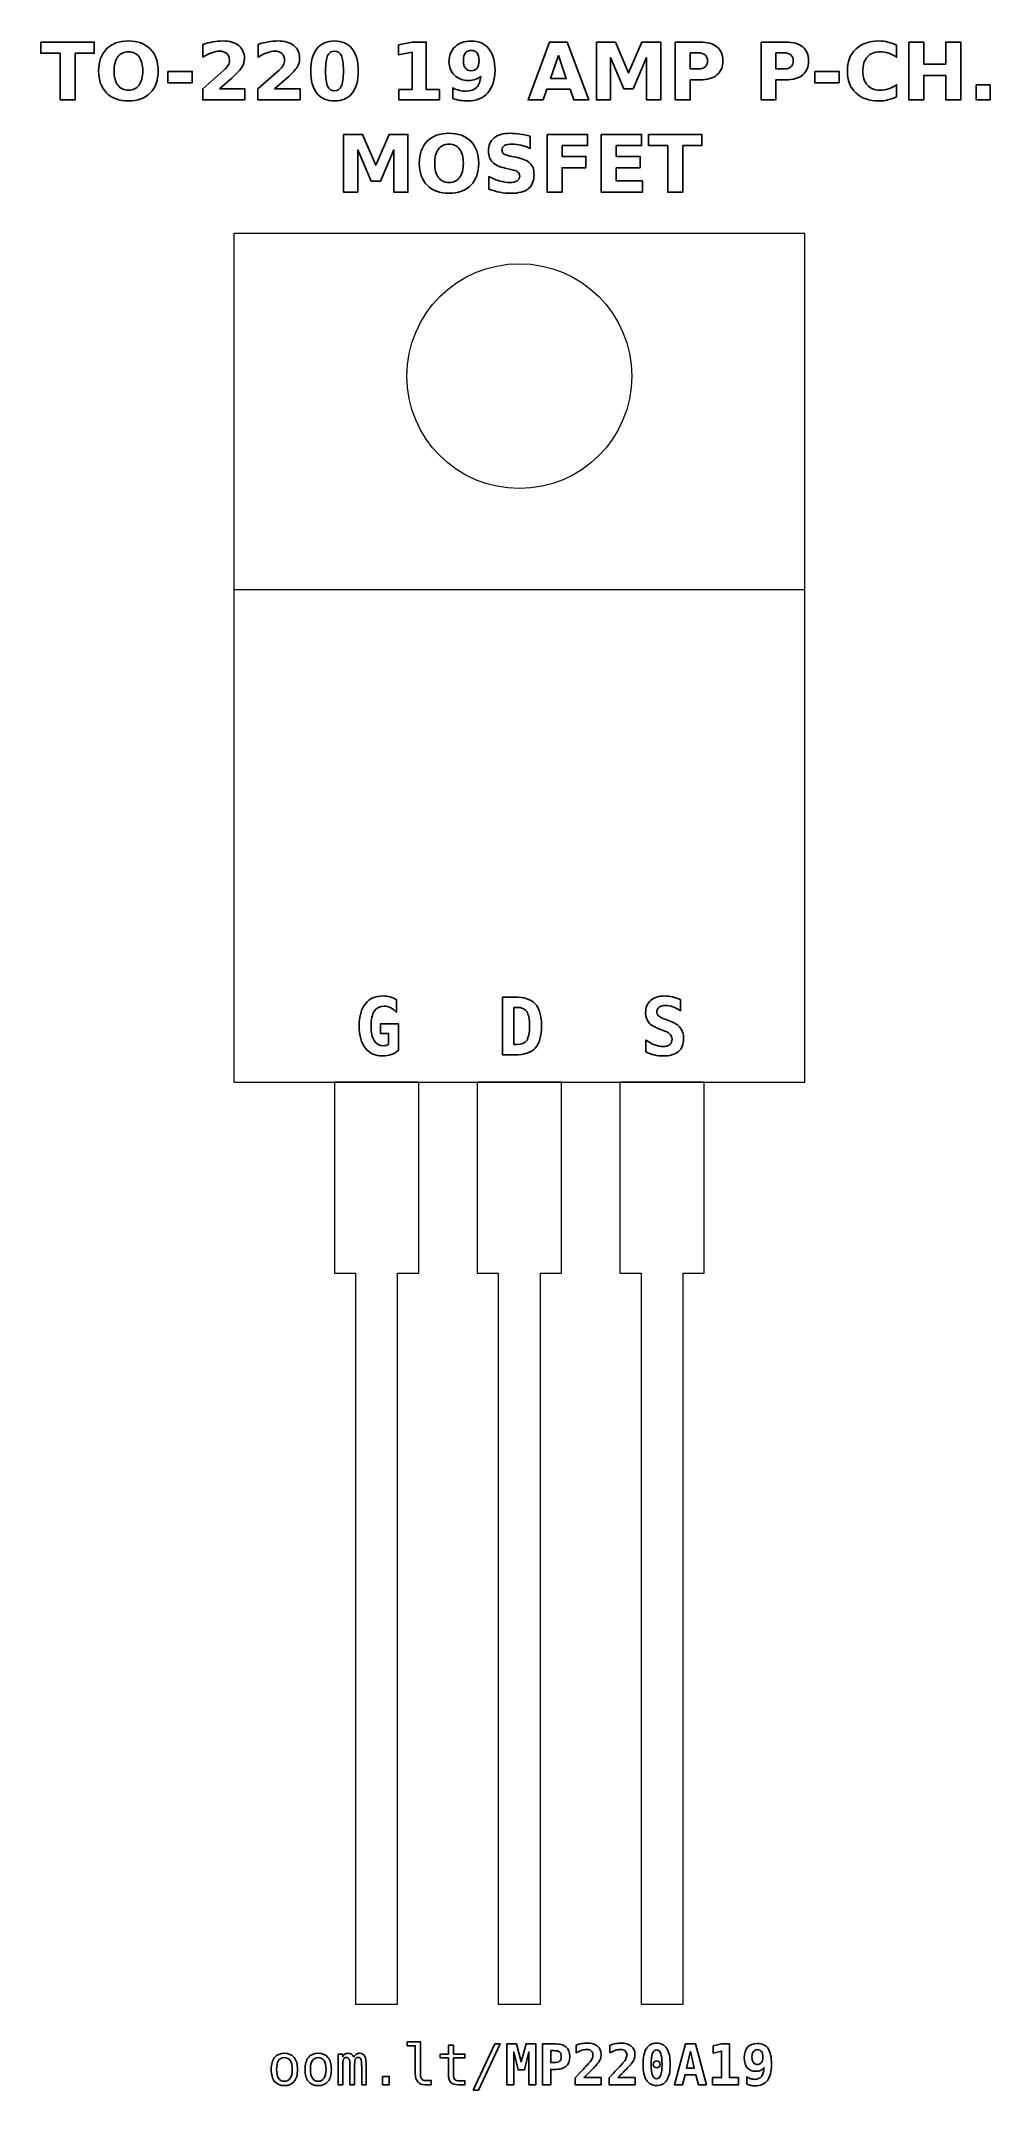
# Model space of a CAD drawing. Header units: centimetres. Extents: x -11.35 to -9.66, y -16.64 to -13.
import ezdxf

# ---------------------------------------------------------------- set-up
doc = ezdxf.new("R2010")
doc.units = ezdxf.units.CM
doc.header["$MEASUREMENT"] = 0
doc.layers.add('Layer 1', color=7, linetype='Continuous')

msp = doc.modelspace()

# ---------------------------------------------------------------- linework, layer by layer
at = {"layer": 'Layer 1', "lineweight": 20}
msp.add_lwpolyline([(-11.008, -14.85), (-9.992, -14.85), (-9.992, -13.34), (-11.008, -13.34), (-11.008, -14.85)], close=True, dxfattribs=at)
msp.add_ellipse((-10.5, -13.594), major_axis=(0, 0.2), ratio=1, dxfattribs=at)
at = {"layer": 'Layer 1', "color": 250}
for points, knots in [([(-11.35109, -12.9996), (-11.35109, -12.9996), (-11.25629, -12.9996), (-11.25629, -12.9996), (-11.25629, -12.9996), (-11.25629, -12.9996), (-11.25629, -13.01966), (-11.25629, -13.01966), (-11.25629, -13.01966), (-11.25629, -13.01966), (-11.29039, -13.01966), (-11.29039, -13.01966), (-11.29039, -13.01966), (-11.29039, -13.01966), (-11.29039, -13.10247), (-11.29039, -13.10247), (-11.29039, -13.10247), (-11.29039, -13.10247), (-11.31692, -13.10247), (-11.31692, -13.10247), (-11.31692, -13.10247), (-11.31692, -13.10247), (-11.31692, -13.01966), (-11.31692, -13.01966), (-11.31692, -13.01966), (-11.31692, -13.01966), (-11.35109, -13.01966), (-11.35109, -13.01966), (-11.35109, -13.01966), (-11.35109, -13.01966), (-11.35109, -12.9996), (-11.35109, -12.9996)], [0, 0, 0, 0, 0.125, 0.125, 0.125, 0.125, 0.25, 0.25, 0.25, 0.25, 0.375, 0.375, 0.375, 0.375, 0.5, 0.5, 0.5, 0.5, 0.625, 0.625, 0.625, 0.625, 0.75, 0.75, 0.75, 0.75, 0.875, 0.875, 0.875, 0.875, 1, 1, 1, 1]), ([(-11.19556, -12.99774), (-11.17903, -12.99774), (-11.16607, -13.00247), (-11.15671, -13.01195), (-11.15671, -13.01195), (-11.14733, -13.0214), (-11.14265, -13.03445), (-11.14265, -13.05113), (-11.14265, -13.05113), (-11.14265, -13.06776), (-11.14733, -13.08081), (-11.15671, -13.09026), (-11.15671, -13.09026), (-11.16607, -13.09974), (-11.17903, -13.10447), (-11.19556, -13.10447), (-11.19556, -13.10447), (-11.21205, -13.10447), (-11.22498, -13.09974), (-11.23439, -13.09026), (-11.23439, -13.09026), (-11.24377, -13.08081), (-11.24848, -13.06776), (-11.24848, -13.05113), (-11.24848, -13.05113), (-11.24848, -13.03445), (-11.24377, -13.0214), (-11.23439, -13.01195), (-11.23439, -13.01195), (-11.22498, -13.00247), (-11.21205, -12.99774), (-11.19556, -12.99774)], [0, 0, 0, 0, 0.125, 0.125, 0.125, 0.125, 0.25, 0.25, 0.25, 0.25, 0.375, 0.375, 0.375, 0.375, 0.5, 0.5, 0.5, 0.5, 0.625, 0.625, 0.625, 0.625, 0.75, 0.75, 0.75, 0.75, 0.875, 0.875, 0.875, 0.875, 1, 1, 1, 1]), ([(-11.03371, -13.08297), (-11.03371, -13.08297), (-10.98843, -13.08297), (-10.98843, -13.08297), (-10.98843, -13.08297), (-10.98843, -13.08297), (-10.98843, -13.10247), (-10.98843, -13.10247), (-10.98843, -13.10247), (-10.98843, -13.10247), (-11.0632, -13.10247), (-11.0632, -13.10247), (-11.0632, -13.10247), (-11.0632, -13.10247), (-11.0632, -13.08297), (-11.0632, -13.08297), (-11.0632, -13.08297), (-11.0632, -13.08297), (-11.02564, -13.04984), (-11.02564, -13.04984), (-11.02564, -13.04984), (-11.02228, -13.0468), (-11.01981, -13.04384), (-11.01821, -13.04095), (-11.01821, -13.04095), (-11.01659, -13.03805), (-11.01579, -13.03504), (-11.01579, -13.03191), (-11.01579, -13.03191), (-11.01579, -13.02709), (-11.01741, -13.02321), (-11.02065, -13.02027), (-11.02065, -13.02027), (-11.02388, -13.01733), (-11.02818, -13.01588), (-11.03357, -13.01588), (-11.03357, -13.01588), (-11.0377, -13.01588), (-11.04222, -13.01677), (-11.04714, -13.01853), (-11.04714, -13.01853), (-11.05205, -13.0203), (-11.05732, -13.02293), (-11.06292, -13.02641), (-11.06292, -13.02641), (-11.06292, -13.02641), (-11.06292, -13.00381), (-11.06292, -13.00381), (-11.06292, -13.00381), (-11.05694, -13.00184), (-11.05104, -13.00033), (-11.04521, -12.9993), (-11.04521, -12.9993), (-11.03937, -12.99826), (-11.03366, -12.99774), (-11.02804, -12.99774), (-11.02804, -12.99774), (-11.01574, -12.99774), (-11.00617, -13.00045), (-10.99935, -13.00588), (-10.99935, -13.00588), (-10.99253, -13.01129), (-10.98912, -13.01884), (-10.98912, -13.02855), (-10.98912, -13.02855), (-10.98912, -13.03415), (-10.99057, -13.03937), (-10.99347, -13.04422), (-10.99347, -13.04422), (-10.99636, -13.04906), (-11.00245, -13.05555), (-11.01172, -13.06369), (-11.01172, -13.06369), (-11.01172, -13.06369), (-11.03371, -13.08297), (-11.03371, -13.08297)], [0, 0, 0, 0, 0.0526316, 0.0526316, 0.0526316, 0.0526316, 0.1052632, 0.1052632, 0.1052632, 0.1052632, 0.1578947, 0.1578947, 0.1578947, 0.1578947, 0.2105263, 0.2105263, 0.2105263, 0.2105263, 0.2631579, 0.2631579, 0.2631579, 0.2631579, 0.3157895, 0.3157895, 0.3157895, 0.3157895, 0.3684211, 0.3684211, 0.3684211, 0.3684211, 0.4210526, 0.4210526, 0.4210526, 0.4210526, 0.4736842, 0.4736842, 0.4736842, 0.4736842, 0.5263158, 0.5263158, 0.5263158, 0.5263158, 0.5789474, 0.5789474, 0.5789474, 0.5789474, 0.6315789, 0.6315789, 0.6315789, 0.6315789, 0.6842105, 0.6842105, 0.6842105, 0.6842105, 0.7368421, 0.7368421, 0.7368421, 0.7368421, 0.7894737, 0.7894737, 0.7894737, 0.7894737, 0.8421053, 0.8421053, 0.8421053, 0.8421053, 0.8947368, 0.8947368, 0.8947368, 0.8947368, 0.9473684, 0.9473684, 0.9473684, 0.9473684, 1, 1, 1, 1]), ([(-10.93552, -13.08297), (-10.93552, -13.08297), (-10.89024, -13.08297), (-10.89024, -13.08297), (-10.89024, -13.08297), (-10.89024, -13.08297), (-10.89024, -13.10247), (-10.89024, -13.10247), (-10.89024, -13.10247), (-10.89024, -13.10247), (-10.96501, -13.10247), (-10.96501, -13.10247), (-10.96501, -13.10247), (-10.96501, -13.10247), (-10.96501, -13.08297), (-10.96501, -13.08297), (-10.96501, -13.08297), (-10.96501, -13.08297), (-10.92745, -13.04984), (-10.92745, -13.04984), (-10.92745, -13.04984), (-10.92409, -13.0468), (-10.92162, -13.04384), (-10.92002, -13.04095), (-10.92002, -13.04095), (-10.9184, -13.03805), (-10.9176, -13.03504), (-10.9176, -13.03191), (-10.9176, -13.03191), (-10.9176, -13.02709), (-10.91922, -13.02321), (-10.92246, -13.02027), (-10.92246, -13.02027), (-10.92569, -13.01733), (-10.92999, -13.01588), (-10.93538, -13.01588), (-10.93538, -13.01588), (-10.93951, -13.01588), (-10.94403, -13.01677), (-10.94895, -13.01853), (-10.94895, -13.01853), (-10.95386, -13.0203), (-10.95913, -13.02293), (-10.96473, -13.02641), (-10.96473, -13.02641), (-10.96473, -13.02641), (-10.96473, -13.00381), (-10.96473, -13.00381), (-10.96473, -13.00381), (-10.95875, -13.00184), (-10.95285, -13.00033), (-10.94702, -12.9993), (-10.94702, -12.9993), (-10.94118, -12.99826), (-10.93547, -12.99774), (-10.92985, -12.99774), (-10.92985, -12.99774), (-10.91755, -12.99774), (-10.90798, -13.00045), (-10.90116, -13.00588), (-10.90116, -13.00588), (-10.89434, -13.01129), (-10.89093, -13.01884), (-10.89093, -13.02855), (-10.89093, -13.02855), (-10.89093, -13.03415), (-10.89238, -13.03937), (-10.89528, -13.04422), (-10.89528, -13.04422), (-10.89817, -13.04906), (-10.90426, -13.05555), (-10.91353, -13.06369), (-10.91353, -13.06369), (-10.91353, -13.06369), (-10.93552, -13.08297), (-10.93552, -13.08297)], [0, 0, 0, 0, 0.0526316, 0.0526316, 0.0526316, 0.0526316, 0.1052632, 0.1052632, 0.1052632, 0.1052632, 0.1578947, 0.1578947, 0.1578947, 0.1578947, 0.2105263, 0.2105263, 0.2105263, 0.2105263, 0.2631579, 0.2631579, 0.2631579, 0.2631579, 0.3157895, 0.3157895, 0.3157895, 0.3157895, 0.3684211, 0.3684211, 0.3684211, 0.3684211, 0.4210526, 0.4210526, 0.4210526, 0.4210526, 0.4736842, 0.4736842, 0.4736842, 0.4736842, 0.5263158, 0.5263158, 0.5263158, 0.5263158, 0.5789474, 0.5789474, 0.5789474, 0.5789474, 0.6315789, 0.6315789, 0.6315789, 0.6315789, 0.6842105, 0.6842105, 0.6842105, 0.6842105, 0.7368421, 0.7368421, 0.7368421, 0.7368421, 0.7894737, 0.7894737, 0.7894737, 0.7894737, 0.8421053, 0.8421053, 0.8421053, 0.8421053, 0.8947368, 0.8947368, 0.8947368, 0.8947368, 0.9473684, 0.9473684, 0.9473684, 0.9473684, 1, 1, 1, 1]), ([(-10.78655, -13.05113), (-10.78655, -13.06818), (-10.79022, -13.08133), (-10.79758, -13.09059), (-10.79758, -13.09059), (-10.80492, -13.09984), (-10.81536, -13.10447), (-10.82886, -13.10447), (-10.82886, -13.10447), (-10.84241, -13.10447), (-10.85287, -13.09984), (-10.86021, -13.09059), (-10.86021, -13.09059), (-10.86757, -13.08133), (-10.87124, -13.06818), (-10.87124, -13.05113), (-10.87124, -13.05113), (-10.87124, -13.03406), (-10.86757, -13.02088), (-10.86021, -13.01162), (-10.86021, -13.01162), (-10.85287, -13.00238), (-10.84241, -12.99774), (-10.82886, -12.99774), (-10.82886, -12.99774), (-10.81536, -12.99774), (-10.80492, -13.00238), (-10.79758, -13.01162), (-10.79758, -13.01162), (-10.79022, -13.02088), (-10.78655, -13.03406), (-10.78655, -13.05113)], [0, 0, 0, 0, 0.125, 0.125, 0.125, 0.125, 0.25, 0.25, 0.25, 0.25, 0.375, 0.375, 0.375, 0.375, 0.5, 0.5, 0.5, 0.5, 0.625, 0.625, 0.625, 0.625, 0.75, 0.75, 0.75, 0.75, 0.875, 0.875, 0.875, 0.875, 1, 1, 1, 1]), ([(-10.71414, -13.08415), (-10.71414, -13.08415), (-10.69071, -13.08415), (-10.69071, -13.08415), (-10.69071, -13.08415), (-10.69071, -13.08415), (-10.69071, -13.01766), (-10.69071, -13.01766), (-10.69071, -13.01766), (-10.69071, -13.01766), (-10.71475, -13.02263), (-10.71475, -13.02263), (-10.71475, -13.02263), (-10.71475, -13.02263), (-10.71475, -13.00456), (-10.71475, -13.00456), (-10.71475, -13.00456), (-10.71475, -13.00456), (-10.69085, -12.9996), (-10.69085, -12.9996), (-10.69085, -12.9996), (-10.69085, -12.9996), (-10.66564, -12.9996), (-10.66564, -12.9996), (-10.66564, -12.9996), (-10.66564, -12.9996), (-10.66564, -13.08415), (-10.66564, -13.08415), (-10.66564, -13.08415), (-10.66564, -13.08415), (-10.64222, -13.08415), (-10.64222, -13.08415), (-10.64222, -13.08415), (-10.64222, -13.08415), (-10.64222, -13.10247), (-10.64222, -13.10247), (-10.64222, -13.10247), (-10.64222, -13.10247), (-10.71414, -13.10247), (-10.71414, -13.10247), (-10.71414, -13.10247), (-10.71414, -13.10247), (-10.71414, -13.08415), (-10.71414, -13.08415)], [0, 0, 0, 0, 0.0909091, 0.0909091, 0.0909091, 0.0909091, 0.1818182, 0.1818182, 0.1818182, 0.1818182, 0.2727273, 0.2727273, 0.2727273, 0.2727273, 0.3636364, 0.3636364, 0.3636364, 0.3636364, 0.4545455, 0.4545455, 0.4545455, 0.4545455, 0.5454545, 0.5454545, 0.5454545, 0.5454545, 0.6363636, 0.6363636, 0.6363636, 0.6363636, 0.7272727, 0.7272727, 0.7272727, 0.7272727, 0.8181818, 0.8181818, 0.8181818, 0.8181818, 0.9090909, 0.9090909, 0.9090909, 0.9090909, 1, 1, 1, 1]), ([(-10.61835, -13.10021), (-10.61835, -13.10021), (-10.61835, -13.08119), (-10.61835, -13.08119), (-10.61835, -13.08119), (-10.61411, -13.08316), (-10.61007, -13.08464), (-10.60621, -13.08563), (-10.60621, -13.08563), (-10.60235, -13.08662), (-10.59854, -13.08711), (-10.59478, -13.08711), (-10.59478, -13.08711), (-10.58688, -13.08711), (-10.58074, -13.08493), (-10.57632, -13.08053), (-10.57632, -13.08053), (-10.57192, -13.07615), (-10.56931, -13.06964), (-10.56853, -13.06101), (-10.56853, -13.06101), (-10.57166, -13.06331), (-10.57498, -13.06503), (-10.57853, -13.06618), (-10.57853, -13.06618), (-10.58206, -13.06733), (-10.58589, -13.0679), (-10.59003, -13.0679), (-10.59003, -13.0679), (-10.60054, -13.0679), (-10.60903, -13.06484), (-10.61548, -13.0587), (-10.61548, -13.0587), (-10.62194, -13.05256), (-10.62517, -13.0445), (-10.62517, -13.03448), (-10.62517, -13.03448), (-10.62517, -13.0234), (-10.62157, -13.01453), (-10.61439, -13.00788), (-10.61439, -13.00788), (-10.6072, -13.00122), (-10.59756, -12.99788), (-10.58549, -12.99788), (-10.58549, -12.99788), (-10.57206, -12.99788), (-10.56169, -13.0024), (-10.55435, -13.01145), (-10.55435, -13.01145), (-10.54699, -13.02051), (-10.54332, -13.0333), (-10.54332, -13.04984), (-10.54332, -13.04984), (-10.54332, -13.06682), (-10.54763, -13.08017), (-10.55621, -13.08989), (-10.55621, -13.08989), (-10.56479, -13.0996), (-10.57658, -13.10447), (-10.59153, -13.10447), (-10.59153, -13.10447), (-10.59638, -13.10447), (-10.60099, -13.10412), (-10.60539, -13.10341), (-10.60539, -13.10341), (-10.60981, -13.10271), (-10.61411, -13.10162), (-10.61835, -13.10021)], [0, 0, 0, 0, 0.0588235, 0.0588235, 0.0588235, 0.0588235, 0.1176471, 0.1176471, 0.1176471, 0.1176471, 0.1764706, 0.1764706, 0.1764706, 0.1764706, 0.2352941, 0.2352941, 0.2352941, 0.2352941, 0.2941176, 0.2941176, 0.2941176, 0.2941176, 0.3529412, 0.3529412, 0.3529412, 0.3529412, 0.4117647, 0.4117647, 0.4117647, 0.4117647, 0.4705882, 0.4705882, 0.4705882, 0.4705882, 0.5294118, 0.5294118, 0.5294118, 0.5294118, 0.5882353, 0.5882353, 0.5882353, 0.5882353, 0.6470588, 0.6470588, 0.6470588, 0.6470588, 0.7058824, 0.7058824, 0.7058824, 0.7058824, 0.7647059, 0.7647059, 0.7647059, 0.7647059, 0.8235294, 0.8235294, 0.8235294, 0.8235294, 0.8823529, 0.8823529, 0.8823529, 0.8823529, 0.9411765, 0.9411765, 0.9411765, 0.9411765, 1, 1, 1, 1]), ([(-10.40978, -13.08375), (-10.40978, -13.08375), (-10.45127, -13.08375), (-10.45127, -13.08375), (-10.45127, -13.08375), (-10.45127, -13.08375), (-10.45781, -13.10247), (-10.45781, -13.10247), (-10.45781, -13.10247), (-10.45781, -13.10247), (-10.48448, -13.10247), (-10.48448, -13.10247), (-10.48448, -13.10247), (-10.48448, -13.10247), (-10.44638, -12.9996), (-10.44638, -12.9996), (-10.44638, -12.9996), (-10.44638, -12.9996), (-10.41475, -12.9996), (-10.41475, -12.9996), (-10.41475, -12.9996), (-10.41475, -12.9996), (-10.37665, -13.10247), (-10.37665, -13.10247), (-10.37665, -13.10247), (-10.37665, -13.10247), (-10.40332, -13.10247), (-10.40332, -13.10247), (-10.40332, -13.10247), (-10.40332, -13.10247), (-10.40978, -13.08375), (-10.40978, -13.08375)], [0, 0, 0, 0, 0.125, 0.125, 0.125, 0.125, 0.25, 0.25, 0.25, 0.25, 0.375, 0.375, 0.375, 0.375, 0.5, 0.5, 0.5, 0.5, 0.625, 0.625, 0.625, 0.625, 0.75, 0.75, 0.75, 0.75, 0.875, 0.875, 0.875, 0.875, 1, 1, 1, 1]), ([(-10.36298, -12.9996), (-10.36298, -12.9996), (-10.32923, -12.9996), (-10.32923, -12.9996), (-10.32923, -12.9996), (-10.32923, -12.9996), (-10.30578, -13.05466), (-10.30578, -13.05466), (-10.30578, -13.05466), (-10.30578, -13.05466), (-10.28222, -12.9996), (-10.28222, -12.9996), (-10.28222, -12.9996), (-10.28222, -12.9996), (-10.24854, -12.9996), (-10.24854, -12.9996), (-10.24854, -12.9996), (-10.24854, -12.9996), (-10.24854, -13.10247), (-10.24854, -13.10247), (-10.24854, -13.10247), (-10.24854, -13.10247), (-10.27361, -13.10247), (-10.27361, -13.10247), (-10.27361, -13.10247), (-10.27361, -13.10247), (-10.27361, -13.02723), (-10.27361, -13.02723), (-10.27361, -13.02723), (-10.27361, -13.02723), (-10.29732, -13.08269), (-10.29732, -13.08269), (-10.29732, -13.08269), (-10.29732, -13.08269), (-10.31413, -13.08269), (-10.31413, -13.08269), (-10.31413, -13.08269), (-10.31413, -13.08269), (-10.33784, -13.02723), (-10.33784, -13.02723), (-10.33784, -13.02723), (-10.33784, -13.02723), (-10.33784, -13.10247), (-10.33784, -13.10247), (-10.33784, -13.10247), (-10.33784, -13.10247), (-10.36298, -13.10247), (-10.36298, -13.10247), (-10.36298, -13.10247), (-10.36298, -13.10247), (-10.36298, -12.9996), (-10.36298, -12.9996)], [0, 0, 0, 0, 0.0769231, 0.0769231, 0.0769231, 0.0769231, 0.1538462, 0.1538462, 0.1538462, 0.1538462, 0.2307692, 0.2307692, 0.2307692, 0.2307692, 0.3076923, 0.3076923, 0.3076923, 0.3076923, 0.3846154, 0.3846154, 0.3846154, 0.3846154, 0.4615385, 0.4615385, 0.4615385, 0.4615385, 0.5384615, 0.5384615, 0.5384615, 0.5384615, 0.6153846, 0.6153846, 0.6153846, 0.6153846, 0.6923077, 0.6923077, 0.6923077, 0.6923077, 0.7692308, 0.7692308, 0.7692308, 0.7692308, 0.8461538, 0.8461538, 0.8461538, 0.8461538, 0.9230769, 0.9230769, 0.9230769, 0.9230769, 1, 1, 1, 1]), ([(-10.22255, -12.9996), (-10.22255, -12.9996), (-10.17853, -12.9996), (-10.17853, -12.9996), (-10.17853, -12.9996), (-10.16543, -12.9996), (-10.15538, -13.00252), (-10.14837, -13.00833), (-10.14837, -13.00833), (-10.14137, -13.01414), (-10.13786, -13.02241), (-10.13786, -13.03316), (-10.13786, -13.03316), (-10.13786, -13.04393), (-10.14137, -13.05223), (-10.14837, -13.05804), (-10.14837, -13.05804), (-10.15538, -13.06385), (-10.16543, -13.06677), (-10.17853, -13.06677), (-10.17853, -13.06677), (-10.17853, -13.06677), (-10.19602, -13.06677), (-10.19602, -13.06677), (-10.19602, -13.06677), (-10.19602, -13.06677), (-10.19602, -13.10247), (-10.19602, -13.10247), (-10.19602, -13.10247), (-10.19602, -13.10247), (-10.22255, -13.10247), (-10.22255, -13.10247), (-10.22255, -13.10247), (-10.22255, -13.10247), (-10.22255, -12.9996), (-10.22255, -12.9996)], [0, 0, 0, 0, 0.1111111, 0.1111111, 0.1111111, 0.1111111, 0.2222222, 0.2222222, 0.2222222, 0.2222222, 0.3333333, 0.3333333, 0.3333333, 0.3333333, 0.4444444, 0.4444444, 0.4444444, 0.4444444, 0.5555556, 0.5555556, 0.5555556, 0.5555556, 0.6666667, 0.6666667, 0.6666667, 0.6666667, 0.7777778, 0.7777778, 0.7777778, 0.7777778, 0.8888889, 0.8888889, 0.8888889, 0.8888889, 1, 1, 1, 1]), ([(-10.07001, -12.9996), (-10.07001, -12.9996), (-10.02599, -12.9996), (-10.02599, -12.9996), (-10.02599, -12.9996), (-10.01289, -12.9996), (-10.00284, -13.00252), (-9.99583, -13.00833), (-9.99583, -13.00833), (-9.98883, -13.01414), (-9.98532, -13.02241), (-9.98532, -13.03316), (-9.98532, -13.03316), (-9.98532, -13.04393), (-9.98883, -13.05223), (-9.99583, -13.05804), (-9.99583, -13.05804), (-10.00284, -13.06385), (-10.01289, -13.06677), (-10.02599, -13.06677), (-10.02599, -13.06677), (-10.02599, -13.06677), (-10.04348, -13.06677), (-10.04348, -13.06677), (-10.04348, -13.06677), (-10.04348, -13.06677), (-10.04348, -13.10247), (-10.04348, -13.10247), (-10.04348, -13.10247), (-10.04348, -13.10247), (-10.07001, -13.10247), (-10.07001, -13.10247), (-10.07001, -13.10247), (-10.07001, -13.10247), (-10.07001, -12.9996), (-10.07001, -12.9996)], [0, 0, 0, 0, 0.1111111, 0.1111111, 0.1111111, 0.1111111, 0.2222222, 0.2222222, 0.2222222, 0.2222222, 0.3333333, 0.3333333, 0.3333333, 0.3333333, 0.4444444, 0.4444444, 0.4444444, 0.4444444, 0.5555556, 0.5555556, 0.5555556, 0.5555556, 0.6666667, 0.6666667, 0.6666667, 0.6666667, 0.7777778, 0.7777778, 0.7777778, 0.7777778, 0.8888889, 0.8888889, 0.8888889, 0.8888889, 1, 1, 1, 1]), ([(-9.82893, -13.09683), (-9.83379, -13.09934), (-9.83887, -13.10125), (-9.84417, -13.10254), (-9.84417, -13.10254), (-9.84943, -13.10383), (-9.85496, -13.10447), (-9.8607, -13.10447), (-9.8607, -13.10447), (-9.87782, -13.10447), (-9.89139, -13.09967), (-9.90141, -13.0901), (-9.90141, -13.0901), (-9.91143, -13.08053), (-9.91644, -13.06755), (-9.91644, -13.05113), (-9.91644, -13.05113), (-9.91644, -13.03469), (-9.91143, -13.02168), (-9.90141, -13.01211), (-9.90141, -13.01211), (-9.89139, -13.00254), (-9.87782, -12.99774), (-9.8607, -12.99774), (-9.8607, -12.99774), (-9.85496, -12.99774), (-9.84943, -12.99838), (-9.84417, -12.99967), (-9.84417, -12.99967), (-9.83887, -13.00096), (-9.83379, -13.00287), (-9.82893, -13.00539), (-9.82893, -13.00539), (-9.82893, -13.00539), (-9.82893, -13.02667), (-9.82893, -13.02667), (-9.82893, -13.02667), (-9.83384, -13.02331), (-9.83869, -13.02086), (-9.84346, -13.01931), (-9.84346, -13.01931), (-9.84823, -13.01773), (-9.85327, -13.01696), (-9.85856, -13.01696), (-9.85856, -13.01696), (-9.86801, -13.01696), (-9.87547, -13.01999), (-9.88088, -13.02606), (-9.88088, -13.02606), (-9.88631, -13.03213), (-9.88902, -13.04048), (-9.88902, -13.05113), (-9.88902, -13.05113), (-9.88902, -13.06176), (-9.88631, -13.07009), (-9.88088, -13.07615), (-9.88088, -13.07615), (-9.87547, -13.08222), (-9.86801, -13.08525), (-9.85856, -13.08525), (-9.85856, -13.08525), (-9.85327, -13.08525), (-9.84823, -13.08448), (-9.84346, -13.0829), (-9.84346, -13.0829), (-9.83869, -13.08135), (-9.83384, -13.0789), (-9.82893, -13.07554), (-9.82893, -13.07554), (-9.82893, -13.07554), (-9.82893, -13.09683), (-9.82893, -13.09683)], [0, 0, 0, 0, 0.0555556, 0.0555556, 0.0555556, 0.0555556, 0.1111111, 0.1111111, 0.1111111, 0.1111111, 0.1666667, 0.1666667, 0.1666667, 0.1666667, 0.2222222, 0.2222222, 0.2222222, 0.2222222, 0.2777778, 0.2777778, 0.2777778, 0.2777778, 0.3333333, 0.3333333, 0.3333333, 0.3333333, 0.3888889, 0.3888889, 0.3888889, 0.3888889, 0.4444444, 0.4444444, 0.4444444, 0.4444444, 0.5, 0.5, 0.5, 0.5, 0.5555556, 0.5555556, 0.5555556, 0.5555556, 0.6111111, 0.6111111, 0.6111111, 0.6111111, 0.6666667, 0.6666667, 0.6666667, 0.6666667, 0.7222222, 0.7222222, 0.7222222, 0.7222222, 0.7777778, 0.7777778, 0.7777778, 0.7777778, 0.8333333, 0.8333333, 0.8333333, 0.8333333, 0.8888889, 0.8888889, 0.8888889, 0.8888889, 0.9444444, 0.9444444, 0.9444444, 0.9444444, 1, 1, 1, 1]), ([(-9.80696, -12.9996), (-9.80696, -12.9996), (-9.78043, -12.9996), (-9.78043, -12.9996), (-9.78043, -12.9996), (-9.78043, -12.9996), (-9.78043, -13.03881), (-9.78043, -13.03881), (-9.78043, -13.03881), (-9.78043, -13.03881), (-9.7413, -13.03881), (-9.7413, -13.03881), (-9.7413, -13.03881), (-9.7413, -13.03881), (-9.7413, -12.9996), (-9.7413, -12.9996), (-9.7413, -12.9996), (-9.7413, -12.9996), (-9.71477, -12.9996), (-9.71477, -12.9996), (-9.71477, -12.9996), (-9.71477, -12.9996), (-9.71477, -13.10247), (-9.71477, -13.10247), (-9.71477, -13.10247), (-9.71477, -13.10247), (-9.7413, -13.10247), (-9.7413, -13.10247), (-9.7413, -13.10247), (-9.7413, -13.10247), (-9.7413, -13.05887), (-9.7413, -13.05887), (-9.7413, -13.05887), (-9.7413, -13.05887), (-9.78043, -13.05887), (-9.78043, -13.05887), (-9.78043, -13.05887), (-9.78043, -13.05887), (-9.78043, -13.10247), (-9.78043, -13.10247), (-9.78043, -13.10247), (-9.78043, -13.10247), (-9.80696, -13.10247), (-9.80696, -13.10247), (-9.80696, -13.10247), (-9.80696, -13.10247), (-9.80696, -12.9996), (-9.80696, -12.9996)], [0, 0, 0, 0, 0.0833333, 0.0833333, 0.0833333, 0.0833333, 0.1666667, 0.1666667, 0.1666667, 0.1666667, 0.25, 0.25, 0.25, 0.25, 0.3333333, 0.3333333, 0.3333333, 0.3333333, 0.4166667, 0.4166667, 0.4166667, 0.4166667, 0.5, 0.5, 0.5, 0.5, 0.5833333, 0.5833333, 0.5833333, 0.5833333, 0.6666667, 0.6666667, 0.6666667, 0.6666667, 0.75, 0.75, 0.75, 0.75, 0.8333333, 0.8333333, 0.8333333, 0.8333333, 0.9166667, 0.9166667, 0.9166667, 0.9166667, 1, 1, 1, 1]), ([(-11.19556, -13.01696), (-11.20365, -13.01696), (-11.20991, -13.01994), (-11.21438, -13.02592), (-11.21438, -13.02592), (-11.21882, -13.03189), (-11.22106, -13.04029), (-11.22106, -13.05113), (-11.22106, -13.05113), (-11.22106, -13.06195), (-11.21882, -13.07032), (-11.21438, -13.07629), (-11.21438, -13.07629), (-11.20991, -13.08227), (-11.20365, -13.08525), (-11.19556, -13.08525), (-11.19556, -13.08525), (-11.18742, -13.08525), (-11.18115, -13.08227), (-11.17668, -13.07629), (-11.17668, -13.07629), (-11.17223, -13.07032), (-11.17, -13.06195), (-11.17, -13.05113), (-11.17, -13.05113), (-11.17, -13.04029), (-11.17223, -13.03189), (-11.17668, -13.02592), (-11.17668, -13.02592), (-11.18115, -13.01994), (-11.18742, -13.01696), (-11.19556, -13.01696)], [0, 0, 0, 0, 0.125, 0.125, 0.125, 0.125, 0.25, 0.25, 0.25, 0.25, 0.375, 0.375, 0.375, 0.375, 0.5, 0.5, 0.5, 0.5, 0.625, 0.625, 0.625, 0.625, 0.75, 0.75, 0.75, 0.75, 0.875, 0.875, 0.875, 0.875, 1, 1, 1, 1]), ([(-10.81308, -13.05094), (-10.81308, -13.03808), (-10.81428, -13.02902), (-10.8167, -13.02375), (-10.8167, -13.02375), (-10.8191, -13.01851), (-10.82317, -13.01588), (-10.82886, -13.01588), (-10.82886, -13.01588), (-10.83455, -13.01588), (-10.83862, -13.01851), (-10.84107, -13.02375), (-10.84107, -13.02375), (-10.84349, -13.02902), (-10.84471, -13.03808), (-10.84471, -13.05094), (-10.84471, -13.05094), (-10.84471, -13.06392), (-10.84349, -13.0731), (-10.84107, -13.07841), (-10.84107, -13.07841), (-10.83862, -13.08375), (-10.83455, -13.08641), (-10.82886, -13.08641), (-10.82886, -13.08641), (-10.82322, -13.08641), (-10.81917, -13.08375), (-10.81672, -13.07841), (-10.81672, -13.07841), (-10.8143, -13.0731), (-10.81308, -13.06392), (-10.81308, -13.05094)], [0, 0, 0, 0, 0.125, 0.125, 0.125, 0.125, 0.25, 0.25, 0.25, 0.25, 0.375, 0.375, 0.375, 0.375, 0.5, 0.5, 0.5, 0.5, 0.625, 0.625, 0.625, 0.625, 0.75, 0.75, 0.75, 0.75, 0.875, 0.875, 0.875, 0.875, 1, 1, 1, 1]), ([(-10.58561, -13.05068), (-10.58097, -13.05068), (-10.57749, -13.04918), (-10.57514, -13.04617), (-10.57514, -13.04617), (-10.57281, -13.04316), (-10.57164, -13.03864), (-10.57164, -13.03262), (-10.57164, -13.03262), (-10.57164, -13.02665), (-10.57281, -13.02213), (-10.57514, -13.0191), (-10.57514, -13.0191), (-10.57749, -13.01606), (-10.58097, -13.01456), (-10.58561, -13.01456), (-10.58561, -13.01456), (-10.59026, -13.01456), (-10.59375, -13.01606), (-10.5961, -13.0191), (-10.5961, -13.0191), (-10.59843, -13.02213), (-10.5996, -13.02665), (-10.5996, -13.03262), (-10.5996, -13.03262), (-10.5996, -13.03864), (-10.59843, -13.04316), (-10.5961, -13.04617), (-10.5961, -13.04617), (-10.59375, -13.04918), (-10.59026, -13.05068), (-10.58561, -13.05068)], [0, 0, 0, 0, 0.125, 0.125, 0.125, 0.125, 0.25, 0.25, 0.25, 0.25, 0.375, 0.375, 0.375, 0.375, 0.5, 0.5, 0.5, 0.5, 0.625, 0.625, 0.625, 0.625, 0.75, 0.75, 0.75, 0.75, 0.875, 0.875, 0.875, 0.875, 1, 1, 1, 1]), ([(-10.44466, -13.06465), (-10.44466, -13.06465), (-10.41646, -13.06465), (-10.41646, -13.06465), (-10.41646, -13.06465), (-10.41646, -13.06465), (-10.43053, -13.02373), (-10.43053, -13.02373), (-10.43053, -13.02373), (-10.43053, -13.02373), (-10.44466, -13.06465), (-10.44466, -13.06465)], [0, 0, 0, 0, 0.3333333, 0.3333333, 0.3333333, 0.3333333, 0.6666667, 0.6666667, 0.6666667, 0.6666667, 1, 1, 1, 1]), ([(-10.19602, -13.01882), (-10.19602, -13.01882), (-10.19602, -13.04755), (-10.19602, -13.04755), (-10.19602, -13.04755), (-10.19602, -13.04755), (-10.18135, -13.04755), (-10.18135, -13.04755), (-10.18135, -13.04755), (-10.1762, -13.04755), (-10.17222, -13.04631), (-10.16942, -13.04379), (-10.16942, -13.04379), (-10.16662, -13.0413), (-10.16521, -13.03775), (-10.16521, -13.03316), (-10.16521, -13.03316), (-10.16521, -13.02855), (-10.16662, -13.02502), (-10.16942, -13.02253), (-10.16942, -13.02253), (-10.17222, -13.02006), (-10.1762, -13.01882), (-10.18135, -13.01882), (-10.18135, -13.01882), (-10.18135, -13.01882), (-10.19602, -13.01882), (-10.19602, -13.01882)], [0, 0, 0, 0, 0.1428571, 0.1428571, 0.1428571, 0.1428571, 0.2857143, 0.2857143, 0.2857143, 0.2857143, 0.4285714, 0.4285714, 0.4285714, 0.4285714, 0.5714286, 0.5714286, 0.5714286, 0.5714286, 0.7142857, 0.7142857, 0.7142857, 0.7142857, 0.8571429, 0.8571429, 0.8571429, 0.8571429, 1, 1, 1, 1]), ([(-10.04348, -13.01882), (-10.04348, -13.01882), (-10.04348, -13.04755), (-10.04348, -13.04755), (-10.04348, -13.04755), (-10.04348, -13.04755), (-10.02881, -13.04755), (-10.02881, -13.04755), (-10.02881, -13.04755), (-10.02366, -13.04755), (-10.01968, -13.04631), (-10.01688, -13.04379), (-10.01688, -13.04379), (-10.01408, -13.0413), (-10.01267, -13.03775), (-10.01267, -13.03316), (-10.01267, -13.03316), (-10.01267, -13.02855), (-10.01408, -13.02502), (-10.01688, -13.02253), (-10.01688, -13.02253), (-10.01968, -13.02006), (-10.02366, -13.01882), (-10.02881, -13.01882), (-10.02881, -13.01882), (-10.02881, -13.01882), (-10.04348, -13.01882), (-10.04348, -13.01882)], [0, 0, 0, 0, 0.1428571, 0.1428571, 0.1428571, 0.1428571, 0.2857143, 0.2857143, 0.2857143, 0.2857143, 0.4285714, 0.4285714, 0.4285714, 0.4285714, 0.5714286, 0.5714286, 0.5714286, 0.5714286, 0.7142857, 0.7142857, 0.7142857, 0.7142857, 0.8571429, 0.8571429, 0.8571429, 0.8571429, 1, 1, 1, 1]), ([(-11.12529, -13.05184), (-11.12529, -13.05184), (-11.08201, -13.05184), (-11.08201, -13.05184), (-11.08201, -13.05184), (-11.08201, -13.05184), (-11.08201, -13.0719), (-11.08201, -13.0719), (-11.08201, -13.0719), (-11.08201, -13.0719), (-11.12529, -13.0719), (-11.12529, -13.0719), (-11.12529, -13.0719), (-11.12529, -13.0719), (-11.12529, -13.05184), (-11.12529, -13.05184)], [0, 0, 0, 0, 0.25, 0.25, 0.25, 0.25, 0.5, 0.5, 0.5, 0.5, 0.75, 0.75, 0.75, 0.75, 1, 1, 1, 1]), ([(-9.97439, -13.05184), (-9.97439, -13.05184), (-9.93111, -13.05184), (-9.93111, -13.05184), (-9.93111, -13.05184), (-9.93111, -13.05184), (-9.93111, -13.0719), (-9.93111, -13.0719), (-9.93111, -13.0719), (-9.93111, -13.0719), (-9.97439, -13.0719), (-9.97439, -13.0719), (-9.97439, -13.0719), (-9.97439, -13.0719), (-9.97439, -13.05184), (-9.97439, -13.05184)], [0, 0, 0, 0, 0.25, 0.25, 0.25, 0.25, 0.5, 0.5, 0.5, 0.5, 0.75, 0.75, 0.75, 0.75, 1, 1, 1, 1]), ([(-9.68744, -13.0758), (-9.68744, -13.0758), (-9.66262, -13.0758), (-9.66262, -13.0758), (-9.66262, -13.0758), (-9.66262, -13.0758), (-9.66262, -13.10247), (-9.66262, -13.10247), (-9.66262, -13.10247), (-9.66262, -13.10247), (-9.68744, -13.10247), (-9.68744, -13.10247), (-9.68744, -13.10247), (-9.68744, -13.10247), (-9.68744, -13.0758), (-9.68744, -13.0758)], [0, 0, 0, 0, 0.25, 0.25, 0.25, 0.25, 0.5, 0.5, 0.5, 0.5, 0.75, 0.75, 0.75, 0.75, 1, 1, 1, 1]), ([(-10.81258, -13.16385), (-10.81258, -13.16385), (-10.77883, -13.16385), (-10.77883, -13.16385), (-10.77883, -13.16385), (-10.77883, -13.16385), (-10.75538, -13.21891), (-10.75538, -13.21891), (-10.75538, -13.21891), (-10.75538, -13.21891), (-10.73182, -13.16385), (-10.73182, -13.16385), (-10.73182, -13.16385), (-10.73182, -13.16385), (-10.69814, -13.16385), (-10.69814, -13.16385), (-10.69814, -13.16385), (-10.69814, -13.16385), (-10.69814, -13.26672), (-10.69814, -13.26672), (-10.69814, -13.26672), (-10.69814, -13.26672), (-10.72321, -13.26672), (-10.72321, -13.26672), (-10.72321, -13.26672), (-10.72321, -13.26672), (-10.72321, -13.19148), (-10.72321, -13.19148), (-10.72321, -13.19148), (-10.72321, -13.19148), (-10.74692, -13.24694), (-10.74692, -13.24694), (-10.74692, -13.24694), (-10.74692, -13.24694), (-10.76373, -13.24694), (-10.76373, -13.24694), (-10.76373, -13.24694), (-10.76373, -13.24694), (-10.78744, -13.19148), (-10.78744, -13.19148), (-10.78744, -13.19148), (-10.78744, -13.19148), (-10.78744, -13.26672), (-10.78744, -13.26672), (-10.78744, -13.26672), (-10.78744, -13.26672), (-10.81258, -13.26672), (-10.81258, -13.26672), (-10.81258, -13.26672), (-10.81258, -13.26672), (-10.81258, -13.16385), (-10.81258, -13.16385)], [0, 0, 0, 0, 0.0769231, 0.0769231, 0.0769231, 0.0769231, 0.1538462, 0.1538462, 0.1538462, 0.1538462, 0.2307692, 0.2307692, 0.2307692, 0.2307692, 0.3076923, 0.3076923, 0.3076923, 0.3076923, 0.3846154, 0.3846154, 0.3846154, 0.3846154, 0.4615385, 0.4615385, 0.4615385, 0.4615385, 0.5384615, 0.5384615, 0.5384615, 0.5384615, 0.6153846, 0.6153846, 0.6153846, 0.6153846, 0.6923077, 0.6923077, 0.6923077, 0.6923077, 0.7692308, 0.7692308, 0.7692308, 0.7692308, 0.8461538, 0.8461538, 0.8461538, 0.8461538, 0.9230769, 0.9230769, 0.9230769, 0.9230769, 1, 1, 1, 1]), ([(-10.62516, -13.16199), (-10.60863, -13.16199), (-10.59567, -13.16672), (-10.58631, -13.1762), (-10.58631, -13.1762), (-10.57693, -13.18565), (-10.57225, -13.1987), (-10.57225, -13.21538), (-10.57225, -13.21538), (-10.57225, -13.23201), (-10.57693, -13.24506), (-10.58631, -13.25451), (-10.58631, -13.25451), (-10.59567, -13.26399), (-10.60863, -13.26872), (-10.62516, -13.26872), (-10.62516, -13.26872), (-10.64165, -13.26872), (-10.65458, -13.26399), (-10.66399, -13.25451), (-10.66399, -13.25451), (-10.67337, -13.24506), (-10.67808, -13.23201), (-10.67808, -13.21538), (-10.67808, -13.21538), (-10.67808, -13.1987), (-10.67337, -13.18565), (-10.66399, -13.1762), (-10.66399, -13.1762), (-10.65458, -13.16672), (-10.64165, -13.16199), (-10.62516, -13.16199)], [0, 0, 0, 0, 0.125, 0.125, 0.125, 0.125, 0.25, 0.25, 0.25, 0.25, 0.375, 0.375, 0.375, 0.375, 0.5, 0.5, 0.5, 0.5, 0.625, 0.625, 0.625, 0.625, 0.75, 0.75, 0.75, 0.75, 0.875, 0.875, 0.875, 0.875, 1, 1, 1, 1]), ([(-10.62516, -13.18121), (-10.63325, -13.18121), (-10.63951, -13.18419), (-10.64398, -13.19017), (-10.64398, -13.19017), (-10.64842, -13.19614), (-10.65066, -13.20454), (-10.65066, -13.21538), (-10.65066, -13.21538), (-10.65066, -13.2262), (-10.64842, -13.23457), (-10.64398, -13.24054), (-10.64398, -13.24054), (-10.63951, -13.24652), (-10.63325, -13.2495), (-10.62516, -13.2495), (-10.62516, -13.2495), (-10.61702, -13.2495), (-10.61075, -13.24652), (-10.60628, -13.24054), (-10.60628, -13.24054), (-10.60183, -13.23457), (-10.5996, -13.2262), (-10.5996, -13.21538), (-10.5996, -13.21538), (-10.5996, -13.20454), (-10.60183, -13.19614), (-10.60628, -13.19017), (-10.60628, -13.19017), (-10.61075, -13.18419), (-10.61702, -13.18121), (-10.62516, -13.18121)], [0, 0, 0, 0, 0.125, 0.125, 0.125, 0.125, 0.25, 0.25, 0.25, 0.25, 0.375, 0.375, 0.375, 0.375, 0.5, 0.5, 0.5, 0.5, 0.625, 0.625, 0.625, 0.625, 0.75, 0.75, 0.75, 0.75, 0.875, 0.875, 0.875, 0.875, 1, 1, 1, 1]), ([(-10.48059, -13.1671), (-10.48059, -13.1671), (-10.48059, -13.18885), (-10.48059, -13.18885), (-10.48059, -13.18885), (-10.48624, -13.18633), (-10.49176, -13.18443), (-10.49712, -13.18314), (-10.49712, -13.18314), (-10.50251, -13.18184), (-10.50759, -13.18121), (-10.51236, -13.18121), (-10.51236, -13.18121), (-10.51869, -13.18121), (-10.52339, -13.18208), (-10.52643, -13.18382), (-10.52643, -13.18382), (-10.52946, -13.18558), (-10.53097, -13.18829), (-10.53097, -13.19196), (-10.53097, -13.19196), (-10.53097, -13.19471), (-10.52996, -13.19687), (-10.52791, -13.1984), (-10.52791, -13.1984), (-10.52586, -13.19993), (-10.52215, -13.20127), (-10.51676, -13.20237), (-10.51676, -13.20237), (-10.51676, -13.20237), (-10.50547, -13.20463), (-10.50547, -13.20463), (-10.50547, -13.20463), (-10.49402, -13.20694), (-10.48591, -13.21042), (-10.48109, -13.21512), (-10.48109, -13.21512), (-10.47626, -13.2198), (-10.47384, -13.22646), (-10.47384, -13.23509), (-10.47384, -13.23509), (-10.47384, -13.24645), (-10.4772, -13.25489), (-10.48393, -13.26042), (-10.48393, -13.26042), (-10.49066, -13.26594), (-10.50093, -13.26872), (-10.51476, -13.26872), (-10.51476, -13.26872), (-10.5213, -13.26872), (-10.52784, -13.26811), (-10.5344, -13.26686), (-10.5344, -13.26686), (-10.54096, -13.26561), (-10.54755, -13.26378), (-10.55411, -13.26136), (-10.55411, -13.26136), (-10.55411, -13.26136), (-10.55411, -13.23897), (-10.55411, -13.23897), (-10.55411, -13.23897), (-10.54755, -13.24245), (-10.5412, -13.24508), (-10.53506, -13.24685), (-10.53506, -13.24685), (-10.52892, -13.24861), (-10.52302, -13.2495), (-10.51733, -13.2495), (-10.51733, -13.2495), (-10.51154, -13.2495), (-10.5071, -13.24854), (-10.50402, -13.24661), (-10.50402, -13.24661), (-10.50093, -13.24468), (-10.49941, -13.24193), (-10.49941, -13.23833), (-10.49941, -13.23833), (-10.49941, -13.23513), (-10.50044, -13.23264), (-10.50253, -13.2309), (-10.50253, -13.2309), (-10.50463, -13.22916), (-10.50879, -13.22759), (-10.51505, -13.22622), (-10.51505, -13.22622), (-10.51505, -13.22622), (-10.52532, -13.22394), (-10.52532, -13.22394), (-10.52532, -13.22394), (-10.5356, -13.22173), (-10.54313, -13.21823), (-10.54788, -13.2134), (-10.54788, -13.2134), (-10.55263, -13.20858), (-10.555, -13.20207), (-10.555, -13.19391), (-10.555, -13.19391), (-10.555, -13.18365), (-10.55169, -13.17577), (-10.54508, -13.17027), (-10.54508, -13.17027), (-10.53847, -13.16474), (-10.52897, -13.16199), (-10.51655, -13.16199), (-10.51655, -13.16199), (-10.51091, -13.16199), (-10.5051, -13.16242), (-10.49912, -13.16326), (-10.49912, -13.16326), (-10.49315, -13.16411), (-10.48697, -13.16538), (-10.48059, -13.1671)], [0, 0, 0, 0, 0.0357143, 0.0357143, 0.0357143, 0.0357143, 0.0714286, 0.0714286, 0.0714286, 0.0714286, 0.1071429, 0.1071429, 0.1071429, 0.1071429, 0.1428571, 0.1428571, 0.1428571, 0.1428571, 0.1785714, 0.1785714, 0.1785714, 0.1785714, 0.2142857, 0.2142857, 0.2142857, 0.2142857, 0.25, 0.25, 0.25, 0.25, 0.2857143, 0.2857143, 0.2857143, 0.2857143, 0.3214286, 0.3214286, 0.3214286, 0.3214286, 0.3571429, 0.3571429, 0.3571429, 0.3571429, 0.3928571, 0.3928571, 0.3928571, 0.3928571, 0.4285714, 0.4285714, 0.4285714, 0.4285714, 0.4642857, 0.4642857, 0.4642857, 0.4642857, 0.5, 0.5, 0.5, 0.5, 0.5357143, 0.5357143, 0.5357143, 0.5357143, 0.5714286, 0.5714286, 0.5714286, 0.5714286, 0.6071429, 0.6071429, 0.6071429, 0.6071429, 0.6428571, 0.6428571, 0.6428571, 0.6428571, 0.6785714, 0.6785714, 0.6785714, 0.6785714, 0.7142857, 0.7142857, 0.7142857, 0.7142857, 0.75, 0.75, 0.75, 0.75, 0.7857143, 0.7857143, 0.7857143, 0.7857143, 0.8214286, 0.8214286, 0.8214286, 0.8214286, 0.8571429, 0.8571429, 0.8571429, 0.8571429, 0.8928571, 0.8928571, 0.8928571, 0.8928571, 0.9285714, 0.9285714, 0.9285714, 0.9285714, 0.9642857, 0.9642857, 0.9642857, 0.9642857, 1, 1, 1, 1]), ([(-10.45056, -13.16385), (-10.45056, -13.16385), (-10.37897, -13.16385), (-10.37897, -13.16385), (-10.37897, -13.16385), (-10.37897, -13.16385), (-10.37897, -13.18391), (-10.37897, -13.18391), (-10.37897, -13.18391), (-10.37897, -13.18391), (-10.42403, -13.18391), (-10.42403, -13.18391), (-10.42403, -13.18391), (-10.42403, -13.18391), (-10.42403, -13.20306), (-10.42403, -13.20306), (-10.42403, -13.20306), (-10.42403, -13.20306), (-10.38165, -13.20306), (-10.38165, -13.20306), (-10.38165, -13.20306), (-10.38165, -13.20306), (-10.38165, -13.22312), (-10.38165, -13.22312), (-10.38165, -13.22312), (-10.38165, -13.22312), (-10.42403, -13.22312), (-10.42403, -13.22312), (-10.42403, -13.22312), (-10.42403, -13.22312), (-10.42403, -13.26672), (-10.42403, -13.26672), (-10.42403, -13.26672), (-10.42403, -13.26672), (-10.45056, -13.26672), (-10.45056, -13.26672), (-10.45056, -13.26672), (-10.45056, -13.26672), (-10.45056, -13.16385), (-10.45056, -13.16385)], [0, 0, 0, 0, 0.1, 0.1, 0.1, 0.1, 0.2, 0.2, 0.2, 0.2, 0.3, 0.3, 0.3, 0.3, 0.4, 0.4, 0.4, 0.4, 0.5, 0.5, 0.5, 0.5, 0.6, 0.6, 0.6, 0.6, 0.7, 0.7, 0.7, 0.7, 0.8, 0.8, 0.8, 0.8, 0.9, 0.9, 0.9, 0.9, 1, 1, 1, 1]), ([(-10.35416, -13.16385), (-10.35416, -13.16385), (-10.28257, -13.16385), (-10.28257, -13.16385), (-10.28257, -13.16385), (-10.28257, -13.16385), (-10.28257, -13.18391), (-10.28257, -13.18391), (-10.28257, -13.18391), (-10.28257, -13.18391), (-10.32763, -13.18391), (-10.32763, -13.18391), (-10.32763, -13.18391), (-10.32763, -13.18391), (-10.32763, -13.20306), (-10.32763, -13.20306), (-10.32763, -13.20306), (-10.32763, -13.20306), (-10.28528, -13.20306), (-10.28528, -13.20306), (-10.28528, -13.20306), (-10.28528, -13.20306), (-10.28528, -13.22312), (-10.28528, -13.22312), (-10.28528, -13.22312), (-10.28528, -13.22312), (-10.32763, -13.22312), (-10.32763, -13.22312), (-10.32763, -13.22312), (-10.32763, -13.22312), (-10.32763, -13.24666), (-10.32763, -13.24666), (-10.32763, -13.24666), (-10.32763, -13.24666), (-10.28107, -13.24666), (-10.28107, -13.24666), (-10.28107, -13.24666), (-10.28107, -13.24666), (-10.28107, -13.26672), (-10.28107, -13.26672), (-10.28107, -13.26672), (-10.28107, -13.26672), (-10.35416, -13.26672), (-10.35416, -13.26672), (-10.35416, -13.26672), (-10.35416, -13.26672), (-10.35416, -13.16385), (-10.35416, -13.16385)], [0, 0, 0, 0, 0.0833333, 0.0833333, 0.0833333, 0.0833333, 0.1666667, 0.1666667, 0.1666667, 0.1666667, 0.25, 0.25, 0.25, 0.25, 0.3333333, 0.3333333, 0.3333333, 0.3333333, 0.4166667, 0.4166667, 0.4166667, 0.4166667, 0.5, 0.5, 0.5, 0.5, 0.5833333, 0.5833333, 0.5833333, 0.5833333, 0.6666667, 0.6666667, 0.6666667, 0.6666667, 0.75, 0.75, 0.75, 0.75, 0.8333333, 0.8333333, 0.8333333, 0.8333333, 0.9166667, 0.9166667, 0.9166667, 0.9166667, 1, 1, 1, 1]), ([(-10.27004, -13.16385), (-10.27004, -13.16385), (-10.17524, -13.16385), (-10.17524, -13.16385), (-10.17524, -13.16385), (-10.17524, -13.16385), (-10.17524, -13.18391), (-10.17524, -13.18391), (-10.17524, -13.18391), (-10.17524, -13.18391), (-10.20934, -13.18391), (-10.20934, -13.18391), (-10.20934, -13.18391), (-10.20934, -13.18391), (-10.20934, -13.26672), (-10.20934, -13.26672), (-10.20934, -13.26672), (-10.20934, -13.26672), (-10.23587, -13.26672), (-10.23587, -13.26672), (-10.23587, -13.26672), (-10.23587, -13.26672), (-10.23587, -13.18391), (-10.23587, -13.18391), (-10.23587, -13.18391), (-10.23587, -13.18391), (-10.27004, -13.18391), (-10.27004, -13.18391), (-10.27004, -13.18391), (-10.27004, -13.18391), (-10.27004, -13.16385), (-10.27004, -13.16385)], [0, 0, 0, 0, 0.125, 0.125, 0.125, 0.125, 0.25, 0.25, 0.25, 0.25, 0.375, 0.375, 0.375, 0.375, 0.5, 0.5, 0.5, 0.5, 0.625, 0.625, 0.625, 0.625, 0.75, 0.75, 0.75, 0.75, 0.875, 0.875, 0.875, 0.875, 1, 1, 1, 1]), ([(-10.73285, -14.78275), (-10.73285, -14.78275), (-10.73285, -14.76313), (-10.73285, -14.76313), (-10.73285, -14.76313), (-10.73285, -14.76313), (-10.74677, -14.76313), (-10.74677, -14.76313), (-10.74677, -14.76313), (-10.74677, -14.76313), (-10.74677, -14.74603), (-10.74677, -14.74603), (-10.74677, -14.74603), (-10.74677, -14.74603), (-10.71507, -14.74603), (-10.71507, -14.74603), (-10.71507, -14.74603), (-10.71507, -14.74603), (-10.71507, -14.79317), (-10.71507, -14.79317), (-10.71507, -14.79317), (-10.71897, -14.79651), (-10.72328, -14.79905), (-10.72798, -14.80076), (-10.72798, -14.80076), (-10.73271, -14.80248), (-10.73774, -14.80335), (-10.7431, -14.80335), (-10.7431, -14.80335), (-10.75644, -14.80335), (-10.76672, -14.79872), (-10.77398, -14.78947), (-10.77398, -14.78947), (-10.78125, -14.78021), (-10.78487, -14.76706), (-10.78487, -14.75001), (-10.78487, -14.75001), (-10.78487, -14.7327), (-10.7812, -14.71948), (-10.77389, -14.71033), (-10.77389, -14.71033), (-10.76655, -14.70119), (-10.75597, -14.69662), (-10.74214, -14.69662), (-10.74214, -14.69662), (-10.738, -14.69662), (-10.73396, -14.69721), (-10.72996, -14.69839), (-10.72996, -14.69839), (-10.72596, -14.69954), (-10.7222, -14.70123), (-10.71872, -14.70344), (-10.71872, -14.70344), (-10.71872, -14.70344), (-10.71872, -14.72597), (-10.71872, -14.72597), (-10.71872, -14.72597), (-10.72156, -14.7223), (-10.72483, -14.71953), (-10.72855, -14.71767), (-10.72855, -14.71767), (-10.73224, -14.71581), (-10.73628, -14.71487), (-10.74071, -14.71487), (-10.74071, -14.71487), (-10.74842, -14.71487), (-10.75421, -14.71779), (-10.75802, -14.7236), (-10.75802, -14.7236), (-10.76183, -14.72941), (-10.76373, -14.7382), (-10.76373, -14.75001), (-10.76373, -14.75001), (-10.76373, -14.76146), (-10.7619, -14.77016), (-10.75823, -14.77614), (-10.75823, -14.77614), (-10.75453, -14.78211), (-10.7492, -14.7851), (-10.74216, -14.7851), (-10.74216, -14.7851), (-10.74005, -14.7851), (-10.73821, -14.78491), (-10.73664, -14.78451), (-10.73664, -14.78451), (-10.73508, -14.78413), (-10.73381, -14.78355), (-10.73285, -14.78275)], [0, 0, 0, 0, 0.0454545, 0.0454545, 0.0454545, 0.0454545, 0.0909091, 0.0909091, 0.0909091, 0.0909091, 0.1363636, 0.1363636, 0.1363636, 0.1363636, 0.1818182, 0.1818182, 0.1818182, 0.1818182, 0.2272727, 0.2272727, 0.2272727, 0.2272727, 0.2727273, 0.2727273, 0.2727273, 0.2727273, 0.3181818, 0.3181818, 0.3181818, 0.3181818, 0.3636364, 0.3636364, 0.3636364, 0.3636364, 0.4090909, 0.4090909, 0.4090909, 0.4090909, 0.4545455, 0.4545455, 0.4545455, 0.4545455, 0.5, 0.5, 0.5, 0.5, 0.5454545, 0.5454545, 0.5454545, 0.5454545, 0.5909091, 0.5909091, 0.5909091, 0.5909091, 0.6363636, 0.6363636, 0.6363636, 0.6363636, 0.6818182, 0.6818182, 0.6818182, 0.6818182, 0.7272727, 0.7272727, 0.7272727, 0.7272727, 0.7727273, 0.7727273, 0.7727273, 0.7727273, 0.8181818, 0.8181818, 0.8181818, 0.8181818, 0.8636364, 0.8636364, 0.8636364, 0.8636364, 0.9090909, 0.9090909, 0.9090909, 0.9090909, 0.9545455, 0.9545455, 0.9545455, 0.9545455, 1, 1, 1, 1]), ([(-10.52987, -14.69855), (-10.52987, -14.69855), (-10.50809, -14.69855), (-10.50809, -14.69855), (-10.50809, -14.69855), (-10.4913, -14.69855), (-10.47919, -14.70255), (-10.4718, -14.71057), (-10.4718, -14.71057), (-10.46439, -14.71859), (-10.4607, -14.73169), (-10.4607, -14.74989), (-10.4607, -14.74989), (-10.4607, -14.76812), (-10.46439, -14.78126), (-10.4718, -14.78933), (-10.4718, -14.78933), (-10.47919, -14.7974), (-10.4913, -14.80142), (-10.50809, -14.80142), (-10.50809, -14.80142), (-10.50809, -14.80142), (-10.52987, -14.80142), (-10.52987, -14.80142), (-10.52987, -14.80142), (-10.52987, -14.80142), (-10.52987, -14.69855), (-10.52987, -14.69855)], [0, 0, 0, 0, 0.1428571, 0.1428571, 0.1428571, 0.1428571, 0.2857143, 0.2857143, 0.2857143, 0.2857143, 0.4285714, 0.4285714, 0.4285714, 0.4285714, 0.5714286, 0.5714286, 0.5714286, 0.5714286, 0.7142857, 0.7142857, 0.7142857, 0.7142857, 0.8571429, 0.8571429, 0.8571429, 0.8571429, 1, 1, 1, 1]), ([(-10.50955, -14.71687), (-10.50955, -14.71687), (-10.50955, -14.7831), (-10.50955, -14.7831), (-10.50955, -14.7831), (-10.50955, -14.7831), (-10.50405, -14.7831), (-10.50405, -14.7831), (-10.50405, -14.7831), (-10.49605, -14.7831), (-10.49033, -14.78058), (-10.48695, -14.77555), (-10.48695, -14.77555), (-10.48354, -14.77052), (-10.48184, -14.76196), (-10.48184, -14.74989), (-10.48184, -14.74989), (-10.48184, -14.7379), (-10.48354, -14.72938), (-10.48695, -14.72437), (-10.48695, -14.72437), (-10.49033, -14.71936), (-10.49605, -14.71687), (-10.50405, -14.71687), (-10.50405, -14.71687), (-10.50405, -14.71687), (-10.50955, -14.71687), (-10.50955, -14.71687)], [0, 0, 0, 0, 0.1428571, 0.1428571, 0.1428571, 0.1428571, 0.2857143, 0.2857143, 0.2857143, 0.2857143, 0.4285714, 0.4285714, 0.4285714, 0.4285714, 0.5714286, 0.5714286, 0.5714286, 0.5714286, 0.7142857, 0.7142857, 0.7142857, 0.7142857, 0.8571429, 0.8571429, 0.8571429, 0.8571429, 1, 1, 1, 1]), ([(-10.2491, -14.75622), (-10.25933, -14.75231), (-10.26627, -14.7482), (-10.26992, -14.74392), (-10.26992, -14.74392), (-10.27354, -14.73961), (-10.27535, -14.73385), (-10.27535, -14.72659), (-10.27535, -14.72659), (-10.27535, -14.71727), (-10.27236, -14.70993), (-10.26639, -14.70462), (-10.26639, -14.70462), (-10.26042, -14.69928), (-10.25223, -14.69662), (-10.24179, -14.69662), (-10.24179, -14.69662), (-10.23706, -14.69662), (-10.23234, -14.69716), (-10.22761, -14.69825), (-10.22761, -14.69825), (-10.22286, -14.69933), (-10.21818, -14.7009), (-10.21354, -14.70302), (-10.21354, -14.70302), (-10.21354, -14.70302), (-10.21354, -14.72287), (-10.21354, -14.72287), (-10.21354, -14.72287), (-10.21792, -14.71979), (-10.22234, -14.71746), (-10.22683, -14.71584), (-10.22683, -14.71584), (-10.23135, -14.71424), (-10.23579, -14.71344), (-10.24021, -14.71344), (-10.24021, -14.71344), (-10.24513, -14.71344), (-10.24889, -14.71443), (-10.2515, -14.7164), (-10.2515, -14.7164), (-10.25411, -14.71838), (-10.25543, -14.7212), (-10.25543, -14.72487), (-10.25543, -14.72487), (-10.25543, -14.72771), (-10.25447, -14.73007), (-10.25256, -14.73192), (-10.25256, -14.73192), (-10.25066, -14.73378), (-10.24668, -14.73585), (-10.24061, -14.73809), (-10.24061, -14.73809), (-10.24061, -14.73809), (-10.23186, -14.7414), (-10.23186, -14.7414), (-10.23186, -14.7414), (-10.22361, -14.74444), (-10.21752, -14.74846), (-10.21361, -14.75347), (-10.21361, -14.75347), (-10.20971, -14.75848), (-10.20776, -14.76478), (-10.20776, -14.7724), (-10.20776, -14.7724), (-10.20776, -14.78279), (-10.21082, -14.79053), (-10.21695, -14.79566), (-10.21695, -14.79566), (-10.22309, -14.80079), (-10.23236, -14.80335), (-10.24475, -14.80335), (-10.24475, -14.80335), (-10.24986, -14.80335), (-10.25496, -14.80274), (-10.26009, -14.80151), (-10.26009, -14.80151), (-10.26519, -14.80029), (-10.27015, -14.7985), (-10.27493, -14.79611), (-10.27493, -14.79611), (-10.27493, -14.79611), (-10.27493, -14.77508), (-10.27493, -14.77508), (-10.27493, -14.77508), (-10.26952, -14.77894), (-10.26425, -14.78183), (-10.25919, -14.78371), (-10.25919, -14.78371), (-10.25411, -14.78559), (-10.2491, -14.78653), (-10.24414, -14.78653), (-10.24414, -14.78653), (-10.23913, -14.78653), (-10.23525, -14.7854), (-10.2325, -14.78312), (-10.2325, -14.78312), (-10.22975, -14.78084), (-10.22836, -14.77767), (-10.22836, -14.77357), (-10.22836, -14.77357), (-10.22836, -14.77049), (-10.22928, -14.76779), (-10.23111, -14.76548), (-10.23111, -14.76548), (-10.23295, -14.76316), (-10.2356, -14.76132), (-10.23911, -14.76), (-10.23911, -14.76), (-10.23911, -14.76), (-10.2491, -14.75622), (-10.2491, -14.75622)], [0, 0, 0, 0, 0.0357143, 0.0357143, 0.0357143, 0.0357143, 0.0714286, 0.0714286, 0.0714286, 0.0714286, 0.1071429, 0.1071429, 0.1071429, 0.1071429, 0.1428571, 0.1428571, 0.1428571, 0.1428571, 0.1785714, 0.1785714, 0.1785714, 0.1785714, 0.2142857, 0.2142857, 0.2142857, 0.2142857, 0.25, 0.25, 0.25, 0.25, 0.2857143, 0.2857143, 0.2857143, 0.2857143, 0.3214286, 0.3214286, 0.3214286, 0.3214286, 0.3571429, 0.3571429, 0.3571429, 0.3571429, 0.3928571, 0.3928571, 0.3928571, 0.3928571, 0.4285714, 0.4285714, 0.4285714, 0.4285714, 0.4642857, 0.4642857, 0.4642857, 0.4642857, 0.5, 0.5, 0.5, 0.5, 0.5357143, 0.5357143, 0.5357143, 0.5357143, 0.5714286, 0.5714286, 0.5714286, 0.5714286, 0.6071429, 0.6071429, 0.6071429, 0.6071429, 0.6428571, 0.6428571, 0.6428571, 0.6428571, 0.6785714, 0.6785714, 0.6785714, 0.6785714, 0.7142857, 0.7142857, 0.7142857, 0.7142857, 0.75, 0.75, 0.75, 0.75, 0.7857143, 0.7857143, 0.7857143, 0.7857143, 0.8214286, 0.8214286, 0.8214286, 0.8214286, 0.8571429, 0.8571429, 0.8571429, 0.8571429, 0.8928571, 0.8928571, 0.8928571, 0.8928571, 0.9285714, 0.9285714, 0.9285714, 0.9285714, 0.9642857, 0.9642857, 0.9642857, 0.9642857, 1, 1, 1, 1]), ([(-10.91809, -16.57761), (-10.91051, -16.57761), (-10.90471, -16.58006), (-10.90069, -16.58498), (-10.90069, -16.58498), (-10.89667, -16.5899), (-10.89466, -16.59702), (-10.89466, -16.60632), (-10.89466, -16.60632), (-10.89466, -16.61567), (-10.89666, -16.62279), (-10.90066, -16.62769), (-10.90066, -16.62769), (-10.90468, -16.63259), (-10.91048, -16.63504), (-10.91809, -16.63504), (-10.91809, -16.63504), (-10.92569, -16.63504), (-10.93148, -16.63259), (-10.9355, -16.62769), (-10.9355, -16.62769), (-10.9395, -16.62279), (-10.9415, -16.61567), (-10.9415, -16.60632), (-10.9415, -16.60632), (-10.9415, -16.59702), (-10.9395, -16.5899), (-10.9355, -16.58498), (-10.9355, -16.58498), (-10.93148, -16.58006), (-10.92569, -16.57761), (-10.91809, -16.57761)], [0, 0, 0, 0, 0.125, 0.125, 0.125, 0.125, 0.25, 0.25, 0.25, 0.25, 0.375, 0.375, 0.375, 0.375, 0.5, 0.5, 0.5, 0.5, 0.625, 0.625, 0.625, 0.625, 0.75, 0.75, 0.75, 0.75, 0.875, 0.875, 0.875, 0.875, 1, 1, 1, 1]), ([(-10.91809, -16.58523), (-10.92266, -16.58523), (-10.92611, -16.587), (-10.92846, -16.59055), (-10.92846, -16.59055), (-10.93081, -16.5941), (-10.93198, -16.59937), (-10.93198, -16.60632), (-10.93198, -16.60632), (-10.93198, -16.61325), (-10.93081, -16.6185), (-10.92846, -16.62207), (-10.92846, -16.62207), (-10.92611, -16.62564), (-10.92266, -16.62742), (-10.91809, -16.62742), (-10.91809, -16.62742), (-10.91351, -16.62742), (-10.91004, -16.62564), (-10.90769, -16.62207), (-10.90769, -16.62207), (-10.90534, -16.6185), (-10.90418, -16.61325), (-10.90418, -16.60632), (-10.90418, -16.60632), (-10.90418, -16.59937), (-10.90534, -16.5941), (-10.90769, -16.59055), (-10.90769, -16.59055), (-10.91004, -16.587), (-10.91351, -16.58523), (-10.91809, -16.58523)], [0, 0, 0, 0, 0.125, 0.125, 0.125, 0.125, 0.25, 0.25, 0.25, 0.25, 0.375, 0.375, 0.375, 0.375, 0.5, 0.5, 0.5, 0.5, 0.625, 0.625, 0.625, 0.625, 0.75, 0.75, 0.75, 0.75, 0.875, 0.875, 0.875, 0.875, 1, 1, 1, 1]), ([(-10.85788, -16.57761), (-10.8503, -16.57761), (-10.8445, -16.58006), (-10.84048, -16.58498), (-10.84048, -16.58498), (-10.83646, -16.5899), (-10.83445, -16.59702), (-10.83445, -16.60632), (-10.83445, -16.60632), (-10.83445, -16.61567), (-10.83645, -16.62279), (-10.84045, -16.62769), (-10.84045, -16.62769), (-10.84447, -16.63259), (-10.85027, -16.63504), (-10.85788, -16.63504), (-10.85788, -16.63504), (-10.86548, -16.63504), (-10.87127, -16.63259), (-10.87529, -16.62769), (-10.87529, -16.62769), (-10.87929, -16.62279), (-10.88129, -16.61567), (-10.88129, -16.60632), (-10.88129, -16.60632), (-10.88129, -16.59702), (-10.87929, -16.5899), (-10.87529, -16.58498), (-10.87529, -16.58498), (-10.87127, -16.58006), (-10.86548, -16.57761), (-10.85788, -16.57761)], [0, 0, 0, 0, 0.125, 0.125, 0.125, 0.125, 0.25, 0.25, 0.25, 0.25, 0.375, 0.375, 0.375, 0.375, 0.5, 0.5, 0.5, 0.5, 0.625, 0.625, 0.625, 0.625, 0.75, 0.75, 0.75, 0.75, 0.875, 0.875, 0.875, 0.875, 1, 1, 1, 1]), ([(-10.85788, -16.58523), (-10.86245, -16.58523), (-10.8659, -16.587), (-10.86825, -16.59055), (-10.86825, -16.59055), (-10.8706, -16.5941), (-10.87177, -16.59937), (-10.87177, -16.60632), (-10.87177, -16.60632), (-10.87177, -16.61325), (-10.8706, -16.6185), (-10.86825, -16.62207), (-10.86825, -16.62207), (-10.8659, -16.62564), (-10.86245, -16.62742), (-10.85788, -16.62742), (-10.85788, -16.62742), (-10.8533, -16.62742), (-10.84983, -16.62564), (-10.84748, -16.62207), (-10.84748, -16.62207), (-10.84513, -16.6185), (-10.84397, -16.61325), (-10.84397, -16.60632), (-10.84397, -16.60632), (-10.84397, -16.59937), (-10.84513, -16.5941), (-10.84748, -16.59055), (-10.84748, -16.59055), (-10.84983, -16.587), (-10.8533, -16.58523), (-10.85788, -16.58523)], [0, 0, 0, 0, 0.125, 0.125, 0.125, 0.125, 0.25, 0.25, 0.25, 0.25, 0.375, 0.375, 0.375, 0.375, 0.5, 0.5, 0.5, 0.5, 0.625, 0.625, 0.625, 0.625, 0.75, 0.75, 0.75, 0.75, 0.875, 0.875, 0.875, 0.875, 1, 1, 1, 1]), ([(-10.79476, -16.5845), (-10.79366, -16.58215), (-10.79224, -16.58041), (-10.79052, -16.5793), (-10.79052, -16.5793), (-10.78882, -16.57818), (-10.78676, -16.57761), (-10.78436, -16.57761), (-10.78436, -16.57761), (-10.77996, -16.57761), (-10.77685, -16.57931), (-10.77505, -16.58271), (-10.77505, -16.58271), (-10.77324, -16.58612), (-10.77234, -16.59252), (-10.77234, -16.60193), (-10.77234, -16.60193), (-10.77234, -16.60193), (-10.77234, -16.63362), (-10.77234, -16.63362), (-10.77234, -16.63362), (-10.77234, -16.63362), (-10.78054, -16.63362), (-10.78054, -16.63362), (-10.78054, -16.63362), (-10.78054, -16.63362), (-10.78054, -16.60232), (-10.78054, -16.60232), (-10.78054, -16.60232), (-10.78054, -16.5946), (-10.78097, -16.58982), (-10.78184, -16.58793), (-10.78184, -16.58793), (-10.78269, -16.58607), (-10.78427, -16.58513), (-10.78656, -16.58513), (-10.78656, -16.58513), (-10.78916, -16.58513), (-10.79094, -16.58613), (-10.79191, -16.58813), (-10.79191, -16.58813), (-10.79286, -16.59013), (-10.79334, -16.59487), (-10.79334, -16.60232), (-10.79334, -16.60232), (-10.79334, -16.60232), (-10.79334, -16.63362), (-10.79334, -16.63362), (-10.79334, -16.63362), (-10.79334, -16.63362), (-10.80154, -16.63362), (-10.80154, -16.63362), (-10.80154, -16.63362), (-10.80154, -16.63362), (-10.80154, -16.60232), (-10.80154, -16.60232), (-10.80154, -16.60232), (-10.80154, -16.5945), (-10.80201, -16.58968), (-10.80294, -16.58787), (-10.80294, -16.58787), (-10.80386, -16.58605), (-10.80552, -16.58513), (-10.80794, -16.58513), (-10.80794, -16.58513), (-10.81032, -16.58513), (-10.81198, -16.58613), (-10.81289, -16.58813), (-10.81289, -16.58813), (-10.81383, -16.59013), (-10.81429, -16.59487), (-10.81429, -16.60232), (-10.81429, -16.60232), (-10.81429, -16.60232), (-10.81429, -16.63362), (-10.81429, -16.63362), (-10.81429, -16.63362), (-10.81429, -16.63362), (-10.82244, -16.63362), (-10.82244, -16.63362), (-10.82244, -16.63362), (-10.82244, -16.63362), (-10.82244, -16.57893), (-10.82244, -16.57893), (-10.82244, -16.57893), (-10.82244, -16.57893), (-10.81429, -16.57893), (-10.81429, -16.57893), (-10.81429, -16.57893), (-10.81429, -16.57893), (-10.81429, -16.58361), (-10.81429, -16.58361), (-10.81429, -16.58361), (-10.81323, -16.58166), (-10.81188, -16.58018), (-10.81026, -16.57915), (-10.81026, -16.57915), (-10.80866, -16.57813), (-10.80682, -16.57761), (-10.80477, -16.57761), (-10.80477, -16.57761), (-10.80229, -16.57761), (-10.80024, -16.57818), (-10.79859, -16.57931), (-10.79859, -16.57931), (-10.79694, -16.58046), (-10.79567, -16.58218), (-10.79476, -16.5845)], [0, 0, 0, 0, 0.037037, 0.037037, 0.037037, 0.037037, 0.0740741, 0.0740741, 0.0740741, 0.0740741, 0.1111111, 0.1111111, 0.1111111, 0.1111111, 0.1481481, 0.1481481, 0.1481481, 0.1481481, 0.1851852, 0.1851852, 0.1851852, 0.1851852, 0.2222222, 0.2222222, 0.2222222, 0.2222222, 0.2592593, 0.2592593, 0.2592593, 0.2592593, 0.2962963, 0.2962963, 0.2962963, 0.2962963, 0.3333333, 0.3333333, 0.3333333, 0.3333333, 0.3703704, 0.3703704, 0.3703704, 0.3703704, 0.4074074, 0.4074074, 0.4074074, 0.4074074, 0.4444444, 0.4444444, 0.4444444, 0.4444444, 0.4814815, 0.4814815, 0.4814815, 0.4814815, 0.5185185, 0.5185185, 0.5185185, 0.5185185, 0.5555556, 0.5555556, 0.5555556, 0.5555556, 0.5925926, 0.5925926, 0.5925926, 0.5925926, 0.6296296, 0.6296296, 0.6296296, 0.6296296, 0.6666667, 0.6666667, 0.6666667, 0.6666667, 0.7037037, 0.7037037, 0.7037037, 0.7037037, 0.7407407, 0.7407407, 0.7407407, 0.7407407, 0.7777778, 0.7777778, 0.7777778, 0.7777778, 0.8148148, 0.8148148, 0.8148148, 0.8148148, 0.8518519, 0.8518519, 0.8518519, 0.8518519, 0.8888889, 0.8888889, 0.8888889, 0.8888889, 0.9259259, 0.9259259, 0.9259259, 0.9259259, 0.962963, 0.962963, 0.962963, 0.962963, 1, 1, 1, 1]), ([(-10.67614, -16.6138), (-10.67614, -16.61784), (-10.6754, -16.62087), (-10.67392, -16.62292), (-10.67392, -16.62292), (-10.67244, -16.62497), (-10.67025, -16.626), (-10.66735, -16.626), (-10.66735, -16.626), (-10.66735, -16.626), (-10.65685, -16.626), (-10.65685, -16.626), (-10.65685, -16.626), (-10.65685, -16.626), (-10.65685, -16.63362), (-10.65685, -16.63362), (-10.65685, -16.63362), (-10.65685, -16.63362), (-10.66822, -16.63362), (-10.66822, -16.63362), (-10.66822, -16.63362), (-10.6736, -16.63362), (-10.67775, -16.63189), (-10.6807, -16.62844), (-10.6807, -16.62844), (-10.68365, -16.62499), (-10.68512, -16.6201), (-10.68512, -16.6138), (-10.68512, -16.6138), (-10.68512, -16.6138), (-10.68512, -16.56413), (-10.68512, -16.56413), (-10.68512, -16.56413), (-10.68512, -16.56413), (-10.69952, -16.56413), (-10.69952, -16.56413), (-10.69952, -16.56413), (-10.69952, -16.56413), (-10.69952, -16.5571), (-10.69952, -16.5571), (-10.69952, -16.5571), (-10.69952, -16.5571), (-10.67614, -16.5571), (-10.67614, -16.5571), (-10.67614, -16.5571), (-10.67614, -16.5571), (-10.67614, -16.6138), (-10.67614, -16.6138)], [0, 0, 0, 0, 0.0833333, 0.0833333, 0.0833333, 0.0833333, 0.1666667, 0.1666667, 0.1666667, 0.1666667, 0.25, 0.25, 0.25, 0.25, 0.3333333, 0.3333333, 0.3333333, 0.3333333, 0.4166667, 0.4166667, 0.4166667, 0.4166667, 0.5, 0.5, 0.5, 0.5, 0.5833333, 0.5833333, 0.5833333, 0.5833333, 0.6666667, 0.6666667, 0.6666667, 0.6666667, 0.75, 0.75, 0.75, 0.75, 0.8333333, 0.8333333, 0.8333333, 0.8333333, 0.9166667, 0.9166667, 0.9166667, 0.9166667, 1, 1, 1, 1]), ([(-10.61714, -16.5634), (-10.61714, -16.5634), (-10.61714, -16.57893), (-10.61714, -16.57893), (-10.61714, -16.57893), (-10.61714, -16.57893), (-10.59672, -16.57893), (-10.59672, -16.57893), (-10.59672, -16.57893), (-10.59672, -16.57893), (-10.59672, -16.58592), (-10.59672, -16.58592), (-10.59672, -16.58592), (-10.59672, -16.58592), (-10.61714, -16.58592), (-10.61714, -16.58592), (-10.61714, -16.58592), (-10.61714, -16.58592), (-10.61714, -16.6156), (-10.61714, -16.6156), (-10.61714, -16.6156), (-10.61714, -16.61964), (-10.61638, -16.62245), (-10.61484, -16.62404), (-10.61484, -16.62404), (-10.61331, -16.62564), (-10.61064, -16.62644), (-10.60684, -16.62644), (-10.60684, -16.62644), (-10.60684, -16.62644), (-10.59672, -16.62644), (-10.59672, -16.62644), (-10.59672, -16.62644), (-10.59672, -16.62644), (-10.59672, -16.63362), (-10.59672, -16.63362), (-10.59672, -16.63362), (-10.59672, -16.63362), (-10.60771, -16.63362), (-10.60771, -16.63362), (-10.60771, -16.63362), (-10.61446, -16.63362), (-10.61921, -16.63227), (-10.62198, -16.62957), (-10.62198, -16.62957), (-10.62474, -16.62687), (-10.62613, -16.6222), (-10.62613, -16.6156), (-10.62613, -16.6156), (-10.62613, -16.6156), (-10.62613, -16.58592), (-10.62613, -16.58592), (-10.62613, -16.58592), (-10.62613, -16.58592), (-10.64073, -16.58592), (-10.64073, -16.58592), (-10.64073, -16.58592), (-10.64073, -16.58592), (-10.64073, -16.57893), (-10.64073, -16.57893), (-10.64073, -16.57893), (-10.64073, -16.57893), (-10.62613, -16.57893), (-10.62613, -16.57893), (-10.62613, -16.57893), (-10.62613, -16.57893), (-10.62613, -16.5634), (-10.62613, -16.5634), (-10.62613, -16.5634), (-10.62613, -16.5634), (-10.61714, -16.5634), (-10.61714, -16.5634)], [0, 0, 0, 0, 0.0555556, 0.0555556, 0.0555556, 0.0555556, 0.1111111, 0.1111111, 0.1111111, 0.1111111, 0.1666667, 0.1666667, 0.1666667, 0.1666667, 0.2222222, 0.2222222, 0.2222222, 0.2222222, 0.2777778, 0.2777778, 0.2777778, 0.2777778, 0.3333333, 0.3333333, 0.3333333, 0.3333333, 0.3888889, 0.3888889, 0.3888889, 0.3888889, 0.4444444, 0.4444444, 0.4444444, 0.4444444, 0.5, 0.5, 0.5, 0.5, 0.5555556, 0.5555556, 0.5555556, 0.5555556, 0.6111111, 0.6111111, 0.6111111, 0.6111111, 0.6666667, 0.6666667, 0.6666667, 0.6666667, 0.7222222, 0.7222222, 0.7222222, 0.7222222, 0.7777778, 0.7777778, 0.7777778, 0.7777778, 0.8333333, 0.8333333, 0.8333333, 0.8333333, 0.8888889, 0.8888889, 0.8888889, 0.8888889, 0.9444444, 0.9444444, 0.9444444, 0.9444444, 1, 1, 1, 1]), ([(-10.5435, -16.56071), (-10.5435, -16.56071), (-10.53421, -16.56071), (-10.53421, -16.56071), (-10.53421, -16.56071), (-10.53421, -16.56071), (-10.5726, -16.6429), (-10.5726, -16.6429), (-10.5726, -16.6429), (-10.5726, -16.6429), (-10.58194, -16.6429), (-10.58194, -16.6429), (-10.58194, -16.6429), (-10.58194, -16.6429), (-10.5435, -16.56071), (-10.5435, -16.56071)], [0, 0, 0, 0, 0.25, 0.25, 0.25, 0.25, 0.5, 0.5, 0.5, 0.5, 0.75, 0.75, 0.75, 0.75, 1, 1, 1, 1]), ([(-10.52251, -16.56071), (-10.52251, -16.56071), (-10.50532, -16.56071), (-10.50532, -16.56071), (-10.50532, -16.56071), (-10.50532, -16.56071), (-10.49662, -16.5927), (-10.49662, -16.5927), (-10.49662, -16.5927), (-10.49662, -16.5927), (-10.48799, -16.56071), (-10.48799, -16.56071), (-10.48799, -16.56071), (-10.48799, -16.56071), (-10.4707, -16.56071), (-10.4707, -16.56071), (-10.4707, -16.56071), (-10.4707, -16.56071), (-10.4707, -16.63362), (-10.4707, -16.63362), (-10.4707, -16.63362), (-10.4707, -16.63362), (-10.48311, -16.63362), (-10.48311, -16.63362), (-10.48311, -16.63362), (-10.48311, -16.63362), (-10.48311, -16.57521), (-10.48311, -16.57521), (-10.48311, -16.57521), (-10.48311, -16.57521), (-10.49082, -16.6071), (-10.49082, -16.6071), (-10.49082, -16.6071), (-10.49082, -16.6071), (-10.50229, -16.6071), (-10.50229, -16.6071), (-10.50229, -16.6071), (-10.50229, -16.6071), (-10.51011, -16.57521), (-10.51011, -16.57521), (-10.51011, -16.57521), (-10.51011, -16.57521), (-10.51011, -16.63362), (-10.51011, -16.63362), (-10.51011, -16.63362), (-10.51011, -16.63362), (-10.52251, -16.63362), (-10.52251, -16.63362), (-10.52251, -16.63362), (-10.52251, -16.63362), (-10.52251, -16.56071), (-10.52251, -16.56071)], [0, 0, 0, 0, 0.0769231, 0.0769231, 0.0769231, 0.0769231, 0.1538462, 0.1538462, 0.1538462, 0.1538462, 0.2307692, 0.2307692, 0.2307692, 0.2307692, 0.3076923, 0.3076923, 0.3076923, 0.3076923, 0.3846154, 0.3846154, 0.3846154, 0.3846154, 0.4615385, 0.4615385, 0.4615385, 0.4615385, 0.5384615, 0.5384615, 0.5384615, 0.5384615, 0.6153846, 0.6153846, 0.6153846, 0.6153846, 0.6923077, 0.6923077, 0.6923077, 0.6923077, 0.7692308, 0.7692308, 0.7692308, 0.7692308, 0.8461538, 0.8461538, 0.8461538, 0.8461538, 0.9230769, 0.9230769, 0.9230769, 0.9230769, 1, 1, 1, 1]), ([(-10.45858, -16.56071), (-10.45858, -16.56071), (-10.4388, -16.56071), (-10.4388, -16.56071), (-10.4388, -16.56071), (-10.42875, -16.56071), (-10.42151, -16.5625), (-10.4171, -16.56608), (-10.4171, -16.56608), (-10.41268, -16.56966), (-10.41048, -16.57548), (-10.41048, -16.58351), (-10.41048, -16.58351), (-10.41048, -16.59155), (-10.41268, -16.59737), (-10.4171, -16.60095), (-10.4171, -16.60095), (-10.42151, -16.60453), (-10.42875, -16.60632), (-10.4388, -16.60632), (-10.4388, -16.60632), (-10.4388, -16.60632), (-10.44418, -16.60632), (-10.44418, -16.60632), (-10.44418, -16.60632), (-10.44418, -16.60632), (-10.44418, -16.63362), (-10.44418, -16.63362), (-10.44418, -16.63362), (-10.44418, -16.63362), (-10.45858, -16.63362), (-10.45858, -16.63362), (-10.45858, -16.63362), (-10.45858, -16.63362), (-10.45858, -16.56071), (-10.45858, -16.56071)], [0, 0, 0, 0, 0.1111111, 0.1111111, 0.1111111, 0.1111111, 0.2222222, 0.2222222, 0.2222222, 0.2222222, 0.3333333, 0.3333333, 0.3333333, 0.3333333, 0.4444444, 0.4444444, 0.4444444, 0.4444444, 0.5555556, 0.5555556, 0.5555556, 0.5555556, 0.6666667, 0.6666667, 0.6666667, 0.6666667, 0.7777778, 0.7777778, 0.7777778, 0.7777778, 0.8888889, 0.8888889, 0.8888889, 0.8888889, 1, 1, 1, 1]), ([(-10.44418, -16.57283), (-10.44418, -16.57283), (-10.44418, -16.5942), (-10.44418, -16.5942), (-10.44418, -16.5942), (-10.44418, -16.5942), (-10.43826, -16.5942), (-10.43826, -16.5942), (-10.43826, -16.5942), (-10.43355, -16.5942), (-10.43023, -16.5934), (-10.42833, -16.59182), (-10.42833, -16.59182), (-10.42641, -16.59022), (-10.42546, -16.58745), (-10.42546, -16.58351), (-10.42546, -16.58351), (-10.42546, -16.57958), (-10.42641, -16.57681), (-10.42833, -16.57521), (-10.42833, -16.57521), (-10.43023, -16.57363), (-10.43355, -16.57283), (-10.43826, -16.57283), (-10.43826, -16.57283), (-10.43826, -16.57283), (-10.44418, -16.57283), (-10.44418, -16.57283)], [0, 0, 0, 0, 0.1428571, 0.1428571, 0.1428571, 0.1428571, 0.2857143, 0.2857143, 0.2857143, 0.2857143, 0.4285714, 0.4285714, 0.4285714, 0.4285714, 0.5714286, 0.5714286, 0.5714286, 0.5714286, 0.7142857, 0.7142857, 0.7142857, 0.7142857, 0.8571429, 0.8571429, 0.8571429, 0.8571429, 1, 1, 1, 1]), ([(-10.3851, -16.62092), (-10.3851, -16.62092), (-10.35438, -16.62092), (-10.35438, -16.62092), (-10.35438, -16.62092), (-10.35438, -16.62092), (-10.35438, -16.63362), (-10.35438, -16.63362), (-10.35438, -16.63362), (-10.35438, -16.63362), (-10.40067, -16.63362), (-10.40067, -16.63362), (-10.40067, -16.63362), (-10.40067, -16.63362), (-10.40067, -16.6213), (-10.40067, -16.6213), (-10.40067, -16.6213), (-10.40067, -16.6213), (-10.39286, -16.61302), (-10.39286, -16.61302), (-10.39286, -16.61302), (-10.38359, -16.60315), (-10.37795, -16.59708), (-10.37597, -16.5948), (-10.37597, -16.5948), (-10.37354, -16.592), (-10.37177, -16.58952), (-10.3707, -16.58735), (-10.3707, -16.58735), (-10.36962, -16.58518), (-10.36909, -16.58305), (-10.36909, -16.58093), (-10.36909, -16.58093), (-10.36909, -16.57768), (-10.37007, -16.57516), (-10.37204, -16.5734), (-10.37204, -16.5734), (-10.374, -16.57161), (-10.3768, -16.57073), (-10.3804, -16.57073), (-10.3804, -16.57073), (-10.38299, -16.57073), (-10.38587, -16.57125), (-10.38907, -16.57226), (-10.38907, -16.57226), (-10.39229, -16.5733), (-10.39562, -16.57478), (-10.39911, -16.57673), (-10.39911, -16.57673), (-10.39911, -16.57673), (-10.39911, -16.5633), (-10.39911, -16.5633), (-10.39911, -16.5633), (-10.39562, -16.56203), (-10.39222, -16.56106), (-10.38887, -16.5604), (-10.38887, -16.5604), (-10.38554, -16.55973), (-10.38234, -16.5594), (-10.37929, -16.5594), (-10.37929, -16.5594), (-10.37157, -16.5594), (-10.3655, -16.5612), (-10.3611, -16.5648), (-10.3611, -16.5648), (-10.35669, -16.56838), (-10.35448, -16.5733), (-10.35448, -16.57951), (-10.35448, -16.57951), (-10.35448, -16.58238), (-10.35497, -16.58507), (-10.35592, -16.58757), (-10.35592, -16.58757), (-10.35689, -16.59008), (-10.35854, -16.59287), (-10.36089, -16.59592), (-10.36089, -16.59592), (-10.3626, -16.59813), (-10.36734, -16.60312), (-10.37509, -16.61087), (-10.37509, -16.61087), (-10.37929, -16.61505), (-10.38262, -16.61842), (-10.3851, -16.62092)], [0, 0, 0, 0, 0.047619, 0.047619, 0.047619, 0.047619, 0.0952381, 0.0952381, 0.0952381, 0.0952381, 0.1428571, 0.1428571, 0.1428571, 0.1428571, 0.1904762, 0.1904762, 0.1904762, 0.1904762, 0.2380952, 0.2380952, 0.2380952, 0.2380952, 0.2857143, 0.2857143, 0.2857143, 0.2857143, 0.3333333, 0.3333333, 0.3333333, 0.3333333, 0.3809524, 0.3809524, 0.3809524, 0.3809524, 0.4285714, 0.4285714, 0.4285714, 0.4285714, 0.4761905, 0.4761905, 0.4761905, 0.4761905, 0.5238095, 0.5238095, 0.5238095, 0.5238095, 0.5714286, 0.5714286, 0.5714286, 0.5714286, 0.6190476, 0.6190476, 0.6190476, 0.6190476, 0.6666667, 0.6666667, 0.6666667, 0.6666667, 0.7142857, 0.7142857, 0.7142857, 0.7142857, 0.7619048, 0.7619048, 0.7619048, 0.7619048, 0.8095238, 0.8095238, 0.8095238, 0.8095238, 0.8571429, 0.8571429, 0.8571429, 0.8571429, 0.9047619, 0.9047619, 0.9047619, 0.9047619, 0.952381, 0.952381, 0.952381, 0.952381, 1, 1, 1, 1]), ([(-10.32489, -16.62092), (-10.32489, -16.62092), (-10.29417, -16.62092), (-10.29417, -16.62092), (-10.29417, -16.62092), (-10.29417, -16.62092), (-10.29417, -16.63362), (-10.29417, -16.63362), (-10.29417, -16.63362), (-10.29417, -16.63362), (-10.34046, -16.63362), (-10.34046, -16.63362), (-10.34046, -16.63362), (-10.34046, -16.63362), (-10.34046, -16.6213), (-10.34046, -16.6213), (-10.34046, -16.6213), (-10.34046, -16.6213), (-10.33265, -16.61302), (-10.33265, -16.61302), (-10.33265, -16.61302), (-10.32338, -16.60315), (-10.31774, -16.59708), (-10.31576, -16.5948), (-10.31576, -16.5948), (-10.31333, -16.592), (-10.31156, -16.58952), (-10.31049, -16.58735), (-10.31049, -16.58735), (-10.30941, -16.58518), (-10.30888, -16.58305), (-10.30888, -16.58093), (-10.30888, -16.58093), (-10.30888, -16.57768), (-10.30986, -16.57516), (-10.31183, -16.5734), (-10.31183, -16.5734), (-10.31379, -16.57161), (-10.31659, -16.57073), (-10.32019, -16.57073), (-10.32019, -16.57073), (-10.32278, -16.57073), (-10.32566, -16.57125), (-10.32886, -16.57226), (-10.32886, -16.57226), (-10.33208, -16.5733), (-10.33541, -16.57478), (-10.3389, -16.57673), (-10.3389, -16.57673), (-10.3389, -16.57673), (-10.3389, -16.5633), (-10.3389, -16.5633), (-10.3389, -16.5633), (-10.33541, -16.56203), (-10.33201, -16.56106), (-10.32866, -16.5604), (-10.32866, -16.5604), (-10.32533, -16.55973), (-10.32213, -16.5594), (-10.31908, -16.5594), (-10.31908, -16.5594), (-10.31136, -16.5594), (-10.30529, -16.5612), (-10.30089, -16.5648), (-10.30089, -16.5648), (-10.29648, -16.56838), (-10.29427, -16.5733), (-10.29427, -16.57951), (-10.29427, -16.57951), (-10.29427, -16.58238), (-10.29476, -16.58507), (-10.29571, -16.58757), (-10.29571, -16.58757), (-10.29668, -16.59008), (-10.29833, -16.59287), (-10.30068, -16.59592), (-10.30068, -16.59592), (-10.30239, -16.59813), (-10.30713, -16.60312), (-10.31488, -16.61087), (-10.31488, -16.61087), (-10.31908, -16.61505), (-10.32241, -16.61842), (-10.32489, -16.62092)], [0, 0, 0, 0, 0.047619, 0.047619, 0.047619, 0.047619, 0.0952381, 0.0952381, 0.0952381, 0.0952381, 0.1428571, 0.1428571, 0.1428571, 0.1428571, 0.1904762, 0.1904762, 0.1904762, 0.1904762, 0.2380952, 0.2380952, 0.2380952, 0.2380952, 0.2857143, 0.2857143, 0.2857143, 0.2857143, 0.3333333, 0.3333333, 0.3333333, 0.3333333, 0.3809524, 0.3809524, 0.3809524, 0.3809524, 0.4285714, 0.4285714, 0.4285714, 0.4285714, 0.4761905, 0.4761905, 0.4761905, 0.4761905, 0.5238095, 0.5238095, 0.5238095, 0.5238095, 0.5714286, 0.5714286, 0.5714286, 0.5714286, 0.6190476, 0.6190476, 0.6190476, 0.6190476, 0.6666667, 0.6666667, 0.6666667, 0.6666667, 0.7142857, 0.7142857, 0.7142857, 0.7142857, 0.7619048, 0.7619048, 0.7619048, 0.7619048, 0.8095238, 0.8095238, 0.8095238, 0.8095238, 0.8571429, 0.8571429, 0.8571429, 0.8571429, 0.9047619, 0.9047619, 0.9047619, 0.9047619, 0.952381, 0.952381, 0.952381, 0.952381, 1, 1, 1, 1]), ([(-10.27987, -16.59723), (-10.27987, -16.58462), (-10.27787, -16.57515), (-10.27387, -16.56885), (-10.27387, -16.56885), (-10.26985, -16.56255), (-10.26383, -16.5594), (-10.25578, -16.5594), (-10.25578, -16.5594), (-10.24772, -16.5594), (-10.24168, -16.56253), (-10.23767, -16.56881), (-10.23767, -16.56881), (-10.23366, -16.5751), (-10.23166, -16.58458), (-10.23166, -16.59723), (-10.23166, -16.59723), (-10.23166, -16.60987), (-10.23366, -16.61934), (-10.23767, -16.62562), (-10.23767, -16.62562), (-10.24168, -16.6319), (-10.24772, -16.63504), (-10.25578, -16.63504), (-10.25578, -16.63504), (-10.26383, -16.63504), (-10.26985, -16.63189), (-10.27387, -16.62559), (-10.27387, -16.62559), (-10.27787, -16.61929), (-10.27987, -16.60983), (-10.27987, -16.59723)], [0, 0, 0, 0, 0.125, 0.125, 0.125, 0.125, 0.25, 0.25, 0.25, 0.25, 0.375, 0.375, 0.375, 0.375, 0.5, 0.5, 0.5, 0.5, 0.625, 0.625, 0.625, 0.625, 0.75, 0.75, 0.75, 0.75, 0.875, 0.875, 0.875, 0.875, 1, 1, 1, 1]), ([(-10.25578, -16.5716), (-10.25912, -16.5716), (-10.26153, -16.57363), (-10.26307, -16.5777), (-10.26307, -16.5777), (-10.2646, -16.58178), (-10.26537, -16.58828), (-10.26537, -16.59723), (-10.26537, -16.59723), (-10.26537, -16.60617), (-10.2646, -16.61265), (-10.26307, -16.61673), (-10.26307, -16.61673), (-10.26153, -16.6208), (-10.25912, -16.62284), (-10.25578, -16.62284), (-10.25578, -16.62284), (-10.25243, -16.62284), (-10.25, -16.6208), (-10.24847, -16.61673), (-10.24847, -16.61673), (-10.24693, -16.61265), (-10.24617, -16.60617), (-10.24617, -16.59723), (-10.24617, -16.59723), (-10.24617, -16.58828), (-10.24693, -16.58178), (-10.24847, -16.5777), (-10.24847, -16.5777), (-10.25, -16.57363), (-10.25243, -16.5716), (-10.25578, -16.5716)], [0, 0, 0, 0, 0.125, 0.125, 0.125, 0.125, 0.25, 0.25, 0.25, 0.25, 0.375, 0.375, 0.375, 0.375, 0.5, 0.5, 0.5, 0.5, 0.625, 0.625, 0.625, 0.625, 0.75, 0.75, 0.75, 0.75, 0.875, 0.875, 0.875, 0.875, 1, 1, 1, 1]), ([(-10.20436, -16.56071), (-10.20436, -16.56071), (-10.18674, -16.56071), (-10.18674, -16.56071), (-10.18674, -16.56071), (-10.18674, -16.56071), (-10.16705, -16.63362), (-10.16705, -16.63362), (-10.16705, -16.63362), (-10.16705, -16.63362), (-10.18146, -16.63362), (-10.18146, -16.63362), (-10.18146, -16.63362), (-10.18146, -16.63362), (-10.18596, -16.6156), (-10.18596, -16.6156), (-10.18596, -16.6156), (-10.18596, -16.6156), (-10.20524, -16.6156), (-10.20524, -16.6156), (-10.20524, -16.6156), (-10.20524, -16.6156), (-10.20964, -16.63362), (-10.20964, -16.63362), (-10.20964, -16.63362), (-10.20964, -16.63362), (-10.22404, -16.63362), (-10.22404, -16.63362), (-10.22404, -16.63362), (-10.22404, -16.63362), (-10.20436, -16.56071), (-10.20436, -16.56071)], [0, 0, 0, 0, 0.125, 0.125, 0.125, 0.125, 0.25, 0.25, 0.25, 0.25, 0.375, 0.375, 0.375, 0.375, 0.5, 0.5, 0.5, 0.5, 0.625, 0.625, 0.625, 0.625, 0.75, 0.75, 0.75, 0.75, 0.875, 0.875, 0.875, 0.875, 1, 1, 1, 1]), ([(-10.19557, -16.5739), (-10.19557, -16.5739), (-10.20236, -16.60373), (-10.20236, -16.60373), (-10.20236, -16.60373), (-10.20236, -16.60373), (-10.18874, -16.60373), (-10.18874, -16.60373), (-10.18874, -16.60373), (-10.18874, -16.60373), (-10.19557, -16.5739), (-10.19557, -16.5739)], [0, 0, 0, 0, 0.3333333, 0.3333333, 0.3333333, 0.3333333, 0.6666667, 0.6666667, 0.6666667, 0.6666667, 1, 1, 1, 1]), ([(-10.15627, -16.62092), (-10.15627, -16.62092), (-10.14015, -16.62092), (-10.14015, -16.62092), (-10.14015, -16.62092), (-10.14015, -16.62092), (-10.14015, -16.5736), (-10.14015, -16.5736), (-10.14015, -16.5736), (-10.14015, -16.5736), (-10.15513, -16.57731), (-10.15513, -16.57731), (-10.15513, -16.57731), (-10.15513, -16.57731), (-10.15513, -16.56433), (-10.15513, -16.56433), (-10.15513, -16.56433), (-10.15513, -16.56433), (-10.14005, -16.56071), (-10.14005, -16.56071), (-10.14005, -16.56071), (-10.14005, -16.56071), (-10.12613, -16.56071), (-10.12613, -16.56071), (-10.12613, -16.56071), (-10.12613, -16.56071), (-10.12613, -16.62092), (-10.12613, -16.62092), (-10.12613, -16.62092), (-10.12613, -16.62092), (-10.11001, -16.62092), (-10.11001, -16.62092), (-10.11001, -16.62092), (-10.11001, -16.62092), (-10.11001, -16.63362), (-10.11001, -16.63362), (-10.11001, -16.63362), (-10.11001, -16.63362), (-10.15627, -16.63362), (-10.15627, -16.63362), (-10.15627, -16.63362), (-10.15627, -16.63362), (-10.15627, -16.62092), (-10.15627, -16.62092)], [0, 0, 0, 0, 0.0909091, 0.0909091, 0.0909091, 0.0909091, 0.1818182, 0.1818182, 0.1818182, 0.1818182, 0.2727273, 0.2727273, 0.2727273, 0.2727273, 0.3636364, 0.3636364, 0.3636364, 0.3636364, 0.4545455, 0.4545455, 0.4545455, 0.4545455, 0.5454545, 0.5454545, 0.5454545, 0.5454545, 0.6363636, 0.6363636, 0.6363636, 0.6363636, 0.7272727, 0.7272727, 0.7272727, 0.7272727, 0.8181818, 0.8181818, 0.8181818, 0.8181818, 0.9090909, 0.9090909, 0.9090909, 0.9090909, 1, 1, 1, 1]), ([(-10.09532, -16.63264), (-10.09532, -16.63264), (-10.09532, -16.6195), (-10.09532, -16.6195), (-10.09532, -16.6195), (-10.09276, -16.621), (-10.09029, -16.6221), (-10.08792, -16.62282), (-10.08792, -16.62282), (-10.08557, -16.62354), (-10.0833, -16.6239), (-10.08112, -16.6239), (-10.08112, -16.6239), (-10.07595, -16.6239), (-10.072, -16.62217), (-10.06929, -16.6187), (-10.06929, -16.6187), (-10.06657, -16.61523), (-10.06514, -16.61005), (-10.06497, -16.60315), (-10.06497, -16.60315), (-10.0665, -16.60527), (-10.06845, -16.60685), (-10.07082, -16.60792), (-10.07082, -16.60792), (-10.0732, -16.60897), (-10.07602, -16.6095), (-10.07927, -16.6095), (-10.07927, -16.6095), (-10.08582, -16.6095), (-10.09087, -16.60742), (-10.09446, -16.60327), (-10.09446, -16.60327), (-10.09804, -16.59912), (-10.09982, -16.59323), (-10.09982, -16.58562), (-10.09982, -16.58562), (-10.09982, -16.57748), (-10.09782, -16.57118), (-10.09382, -16.56671), (-10.09382, -16.56671), (-10.08981, -16.56226), (-10.08415, -16.56003), (-10.07682, -16.56003), (-10.07682, -16.56003), (-10.06794, -16.56003), (-10.06149, -16.563), (-10.05747, -16.56895), (-10.05747, -16.56895), (-10.05345, -16.57488), (-10.05143, -16.58448), (-10.05143, -16.59773), (-10.05143, -16.59773), (-10.05143, -16.61032), (-10.05388, -16.61977), (-10.0588, -16.62607), (-10.0588, -16.62607), (-10.06372, -16.63237), (-10.07109, -16.63552), (-10.08092, -16.63552), (-10.08092, -16.63552), (-10.0832, -16.63552), (-10.08555, -16.63527), (-10.08797, -16.63479), (-10.08797, -16.63479), (-10.09041, -16.6343), (-10.09286, -16.63359), (-10.09532, -16.63264)], [0, 0, 0, 0, 0.0588235, 0.0588235, 0.0588235, 0.0588235, 0.1176471, 0.1176471, 0.1176471, 0.1176471, 0.1764706, 0.1764706, 0.1764706, 0.1764706, 0.2352941, 0.2352941, 0.2352941, 0.2352941, 0.2941176, 0.2941176, 0.2941176, 0.2941176, 0.3529412, 0.3529412, 0.3529412, 0.3529412, 0.4117647, 0.4117647, 0.4117647, 0.4117647, 0.4705882, 0.4705882, 0.4705882, 0.4705882, 0.5294118, 0.5294118, 0.5294118, 0.5294118, 0.5882353, 0.5882353, 0.5882353, 0.5882353, 0.6470588, 0.6470588, 0.6470588, 0.6470588, 0.7058824, 0.7058824, 0.7058824, 0.7058824, 0.7647059, 0.7647059, 0.7647059, 0.7647059, 0.8235294, 0.8235294, 0.8235294, 0.8235294, 0.8823529, 0.8823529, 0.8823529, 0.8823529, 0.9411765, 0.9411765, 0.9411765, 0.9411765, 1, 1, 1, 1]), ([(-10.07644, -16.59743), (-10.07335, -16.59743), (-10.07099, -16.5963), (-10.06934, -16.59403), (-10.06934, -16.59403), (-10.06769, -16.59178), (-10.06687, -16.5885), (-10.06687, -16.5842), (-10.06687, -16.5842), (-10.06687, -16.57993), (-10.06769, -16.57666), (-10.06934, -16.57441), (-10.06934, -16.57441), (-10.07099, -16.57215), (-10.07335, -16.57101), (-10.07644, -16.57101), (-10.07644, -16.57101), (-10.07957, -16.57101), (-10.08197, -16.57215), (-10.08364, -16.57441), (-10.08364, -16.57441), (-10.08532, -16.57666), (-10.08615, -16.57993), (-10.08615, -16.5842), (-10.08615, -16.5842), (-10.08615, -16.58847), (-10.08532, -16.59173), (-10.08364, -16.59402), (-10.08364, -16.59402), (-10.08197, -16.5963), (-10.07957, -16.59743), (-10.07644, -16.59743)], [0, 0, 0, 0, 0.125, 0.125, 0.125, 0.125, 0.25, 0.25, 0.25, 0.25, 0.375, 0.375, 0.375, 0.375, 0.5, 0.5, 0.5, 0.5, 0.625, 0.625, 0.625, 0.625, 0.75, 0.75, 0.75, 0.75, 0.875, 0.875, 0.875, 0.875, 1, 1, 1, 1]), ([(-10.74366, -16.61872), (-10.74366, -16.61872), (-10.73136, -16.61872), (-10.73136, -16.61872), (-10.73136, -16.61872), (-10.73136, -16.61872), (-10.73136, -16.63362), (-10.73136, -16.63362), (-10.73136, -16.63362), (-10.73136, -16.63362), (-10.74366, -16.63362), (-10.74366, -16.63362), (-10.74366, -16.63362), (-10.74366, -16.63362), (-10.74366, -16.61872), (-10.74366, -16.61872)], [0, 0, 0, 0, 0.25, 0.25, 0.25, 0.25, 0.5, 0.5, 0.5, 0.5, 0.75, 0.75, 0.75, 0.75, 1, 1, 1, 1]), ([(-10.26185, -16.59723), (-10.26185, -16.59552), (-10.26127, -16.59407), (-10.26008, -16.5929), (-10.26008, -16.5929), (-10.25892, -16.59172), (-10.25748, -16.59113), (-10.25578, -16.59113), (-10.25578, -16.59113), (-10.25407, -16.59113), (-10.25262, -16.59172), (-10.25145, -16.5929), (-10.25145, -16.5929), (-10.25027, -16.59407), (-10.24968, -16.59552), (-10.24968, -16.59723), (-10.24968, -16.59723), (-10.24968, -16.59893), (-10.25027, -16.60037), (-10.25145, -16.60153), (-10.25145, -16.60153), (-10.25262, -16.60272), (-10.25407, -16.6033), (-10.25578, -16.6033), (-10.25578, -16.6033), (-10.25748, -16.6033), (-10.25892, -16.60272), (-10.26008, -16.60157), (-10.26008, -16.60157), (-10.26127, -16.60042), (-10.26185, -16.59897), (-10.26185, -16.59723)], [0, 0, 0, 0, 0.125, 0.125, 0.125, 0.125, 0.25, 0.25, 0.25, 0.25, 0.375, 0.375, 0.375, 0.375, 0.5, 0.5, 0.5, 0.5, 0.625, 0.625, 0.625, 0.625, 0.75, 0.75, 0.75, 0.75, 0.875, 0.875, 0.875, 0.875, 1, 1, 1, 1])]:
    msp.add_open_spline(points, degree=3, knots=knots, dxfattribs=at)
at = {"layer": 'Layer 1', "lineweight": 20}
msp.add_open_spline([(-11.008, -13.9735), (-11.008, -13.9735), (-9.992, -13.9735), (-9.992, -13.9735)], degree=3, dxfattribs=at)
for points in [[(-10.829, -14.85001), (-10.829, -14.85001), (-10.679, -14.85001), (-10.679, -14.85001), (-10.679, -14.85001), (-10.679, -14.85001), (-10.679, -15.19001), (-10.679, -15.19001), (-10.679, -15.19001), (-10.679, -15.19001), (-10.7165, -15.19001), (-10.7165, -15.19001), (-10.7165, -15.19001), (-10.7165, -15.19001), (-10.7165, -16.49), (-10.7165, -16.49), (-10.7165, -16.49), (-10.7165, -16.49), (-10.7915, -16.49), (-10.7915, -16.49), (-10.7915, -16.49), (-10.7915, -16.49), (-10.7915, -15.19001), (-10.7915, -15.19001), (-10.7915, -15.19001), (-10.7915, -15.19001), (-10.829, -15.19001), (-10.829, -15.19001), (-10.829, -15.19001), (-10.829, -15.19001), (-10.829, -14.85001), (-10.829, -14.85001)], [(-10.575, -14.85001), (-10.575, -14.85001), (-10.425, -14.85001), (-10.425, -14.85001), (-10.425, -14.85001), (-10.425, -14.85001), (-10.425, -15.19001), (-10.425, -15.19001), (-10.425, -15.19001), (-10.425, -15.19001), (-10.4625, -15.19001), (-10.4625, -15.19001), (-10.4625, -15.19001), (-10.4625, -15.19001), (-10.4625, -16.49), (-10.4625, -16.49), (-10.4625, -16.49), (-10.4625, -16.49), (-10.5375, -16.49), (-10.5375, -16.49), (-10.5375, -16.49), (-10.5375, -16.49), (-10.5375, -15.19001), (-10.5375, -15.19001), (-10.5375, -15.19001), (-10.5375, -15.19001), (-10.575, -15.19001), (-10.575, -15.19001), (-10.575, -15.19001), (-10.575, -15.19001), (-10.575, -14.85001), (-10.575, -14.85001)], [(-10.321, -14.85001), (-10.321, -14.85001), (-10.171, -14.85001), (-10.171, -14.85001), (-10.171, -14.85001), (-10.171, -14.85001), (-10.171, -15.19001), (-10.171, -15.19001), (-10.171, -15.19001), (-10.171, -15.19001), (-10.2085, -15.19001), (-10.2085, -15.19001), (-10.2085, -15.19001), (-10.2085, -15.19001), (-10.2085, -16.49), (-10.2085, -16.49), (-10.2085, -16.49), (-10.2085, -16.49), (-10.2835, -16.49), (-10.2835, -16.49), (-10.2835, -16.49), (-10.2835, -16.49), (-10.2835, -15.19001), (-10.2835, -15.19001), (-10.2835, -15.19001), (-10.2835, -15.19001), (-10.321, -15.19001), (-10.321, -15.19001), (-10.321, -15.19001), (-10.321, -15.19001), (-10.321, -14.85001), (-10.321, -14.85001)]]:
    msp.add_open_spline(points, degree=3, knots=[0, 0, 0, 0, 0.125, 0.125, 0.125, 0.125, 0.25, 0.25, 0.25, 0.25, 0.375, 0.375, 0.375, 0.375, 0.5, 0.5, 0.5, 0.5, 0.625, 0.625, 0.625, 0.625, 0.75, 0.75, 0.75, 0.75, 0.875, 0.875, 0.875, 0.875, 1, 1, 1, 1], dxfattribs=at)

doc.saveas('drawing.dxf')
